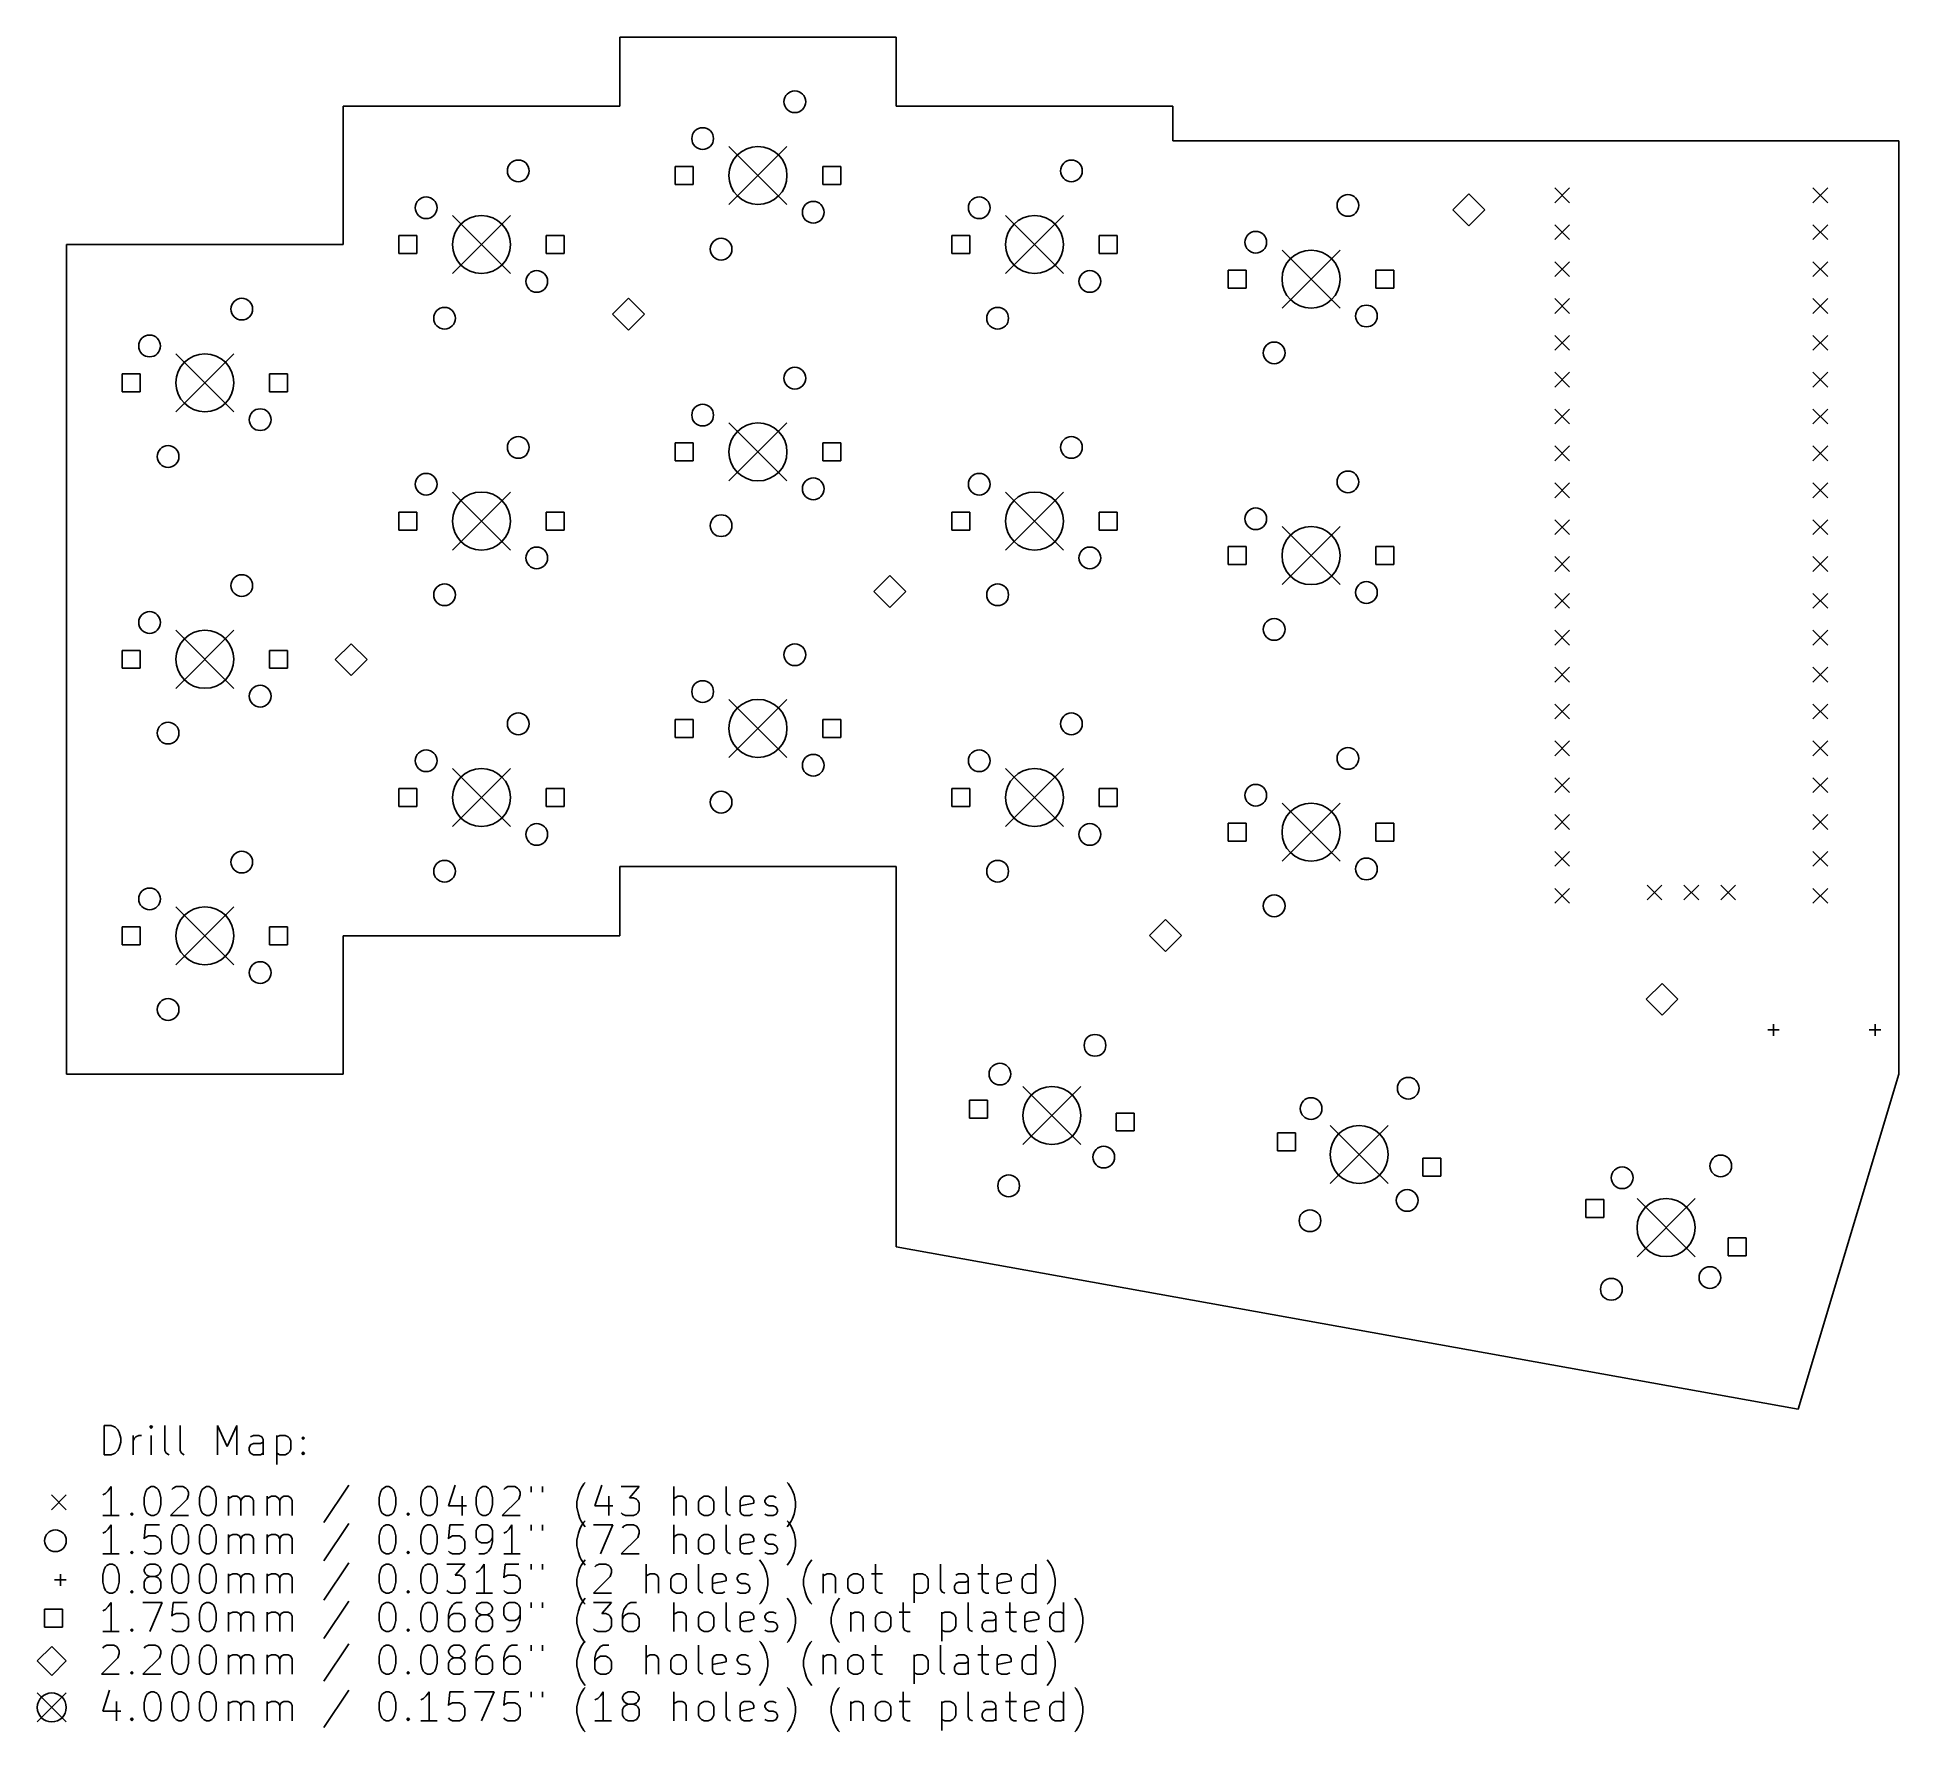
# Model space of a CAD drawing. Extents: x 3.76 to 8.81, y -6.2 to -1.61.
import ezdxf

# ---------------------------------------------------------------- set-up
doc = ezdxf.new("R2010")
doc.units = 0
doc.header["$MEASUREMENT"] = 0
doc.layers.add('BLACK', color=7, linetype='CONTINUOUS')

msp = doc.modelspace()

# ---------------------------------------------------------------- linework, layer by layer
at = {"layer": 'BLACK', "linetype": 'CONTINUOUS'}
for p, q in [((5.3375, -1.7937), (5.3375, -1.6062)), ((5.3375, -1.6062), (6.0875, -1.6062)), ((6.0875, -1.6062), (6.0875, -1.7937)), ((4.5875, -2.1687), (4.5875, -1.7937)), ((4.5875, -1.7937), (5.3375, -1.7937)), ((6.0875, -1.7937), (6.8375, -1.7937)), ((6.8375, -1.7937), (6.8375, -1.8875)), ((5.6338, -1.9025), (5.7912, -2.06)), ((5.7912, -1.9025), (5.6338, -2.06)), ((6.8375, -1.8875), (7.5875, -1.8875)), ((7.5875, -1.8875), (8.8064, -1.8875)), ((8.8064, -1.8875), (8.8063, -4.4188)), ((5.5369, -1.9569), (5.4881, -1.9569)), ((5.4881, -1.9569), (5.4881, -2.0056)), ((5.5369, -2.0056), (5.5369, -1.9569)), ((5.9369, -1.9569), (5.8881, -1.9569)), ((5.8881, -1.9569), (5.8881, -2.0056)), ((5.9369, -2.0056), (5.9369, -1.9569)), ((5.4881, -2.0056), (5.5369, -2.0056)), ((5.8881, -2.0056), (5.9369, -2.0056)), ((7.8737, -2.0151), (7.9138, -2.0553)), ((7.9138, -2.0151), (7.8737, -2.0553)), ((8.5737, -2.0151), (8.6138, -2.0553)), ((8.6138, -2.0151), (8.5737, -2.0553)), ((7.6406, -2.031), (7.5973, -2.0743)), ((7.684, -2.0743), (7.6406, -2.031)), ((4.8838, -2.09), (5.0412, -2.2475)), ((5.0412, -2.09), (4.8838, -2.2475)), ((6.3838, -2.09), (6.5412, -2.2475)), ((6.5412, -2.09), (6.3838, -2.2475)), ((7.5973, -2.0743), (7.6406, -2.1176)), ((7.6406, -2.1176), (7.684, -2.0743)), ((7.8737, -2.1151), (7.9138, -2.1553)), ((7.9138, -2.1151), (7.8737, -2.1553)), ((8.5737, -2.1151), (8.6138, -2.1553)), ((8.6138, -2.1151), (8.5737, -2.1553)), ((3.8375, -2.1687), (3.8375, -4.4188)), ((3.8375, -2.1687), (4.5875, -2.1687)), ((4.7869, -2.1444), (4.7381, -2.1444)), ((4.7381, -2.1444), (4.7381, -2.1931)), ((4.7869, -2.1931), (4.7869, -2.1444)), ((5.1869, -2.1444), (5.1381, -2.1444)), ((5.1381, -2.1444), (5.1381, -2.1931)), ((5.1869, -2.1931), (5.1869, -2.1444)), ((6.2869, -2.1444), (6.2381, -2.1444)), ((6.2381, -2.1444), (6.2381, -2.1931)), ((6.2869, -2.1931), (6.2869, -2.1444)), ((6.6869, -2.1444), (6.6381, -2.1444)), ((6.6381, -2.1444), (6.6381, -2.1931)), ((6.6869, -2.1931), (6.6869, -2.1444)), ((4.7381, -2.1931), (4.7869, -2.1931)), ((5.1381, -2.1931), (5.1869, -2.1931)), ((6.2381, -2.1931), (6.2869, -2.1931)), ((6.6381, -2.1931), (6.6869, -2.1931)), ((7.1338, -2.1838), (7.2912, -2.3412)), ((7.2912, -2.1838), (7.1338, -2.3412)), ((7.8737, -2.2151), (7.9138, -2.2553)), ((7.9138, -2.2151), (7.8737, -2.2553)), ((8.5737, -2.2151), (8.6138, -2.2553)), ((8.6138, -2.2151), (8.5737, -2.2553)), ((7.0369, -2.2381), (6.9881, -2.2381)), ((6.9881, -2.2381), (6.9881, -2.2869)), ((7.0369, -2.2869), (7.0369, -2.2381)), ((7.4369, -2.2381), (7.3881, -2.2381)), ((7.3881, -2.2381), (7.3881, -2.2869)), ((7.4369, -2.2869), (7.4369, -2.2381)), ((5.3611, -2.3144), (5.3178, -2.3577)), ((5.4044, -2.3577), (5.3611, -2.3144)), ((6.9881, -2.2869), (7.0369, -2.2869)), ((7.3881, -2.2869), (7.4369, -2.2869)), ((7.8737, -2.3151), (7.9138, -2.3553)), ((7.9138, -2.3151), (7.8737, -2.3553)), ((8.5737, -2.3151), (8.6138, -2.3553)), ((8.6138, -2.3151), (8.5737, -2.3553)), ((5.3178, -2.3577), (5.3611, -2.401)), ((5.3611, -2.401), (5.4044, -2.3577)), ((7.8737, -2.4151), (7.9138, -2.4553)), ((7.9138, -2.4151), (7.8737, -2.4553)), ((8.5737, -2.4151), (8.6138, -2.4553)), ((8.6138, -2.4151), (8.5737, -2.4553)), ((4.1338, -2.465), (4.2912, -2.6225)), ((4.2912, -2.465), (4.1338, -2.6225)), ((4.0369, -2.5194), (3.9881, -2.5194)), ((3.9881, -2.5194), (3.9881, -2.5681)), ((4.0369, -2.5681), (4.0369, -2.5194)), ((4.4369, -2.5194), (4.3881, -2.5194)), ((4.3881, -2.5194), (4.3881, -2.5681)), ((4.4369, -2.5681), (4.4369, -2.5194)), ((7.8737, -2.5151), (7.9138, -2.5553)), ((7.9138, -2.5151), (7.8737, -2.5553)), ((8.5737, -2.5151), (8.6138, -2.5553)), ((8.6138, -2.5151), (8.5737, -2.5553)), ((3.9881, -2.5681), (4.0369, -2.5681)), ((4.3881, -2.5681), (4.4369, -2.5681)), ((7.8737, -2.6151), (7.9138, -2.6553)), ((7.9138, -2.6151), (7.8737, -2.6553)), ((8.5737, -2.6151), (8.6138, -2.6553)), ((8.6138, -2.6151), (8.5737, -2.6553)), ((5.6338, -2.6525), (5.7912, -2.81)), ((5.7912, -2.6525), (5.6338, -2.81)), ((5.5369, -2.7069), (5.4881, -2.7069)), ((5.4881, -2.7069), (5.4881, -2.7556)), ((5.5369, -2.7556), (5.5369, -2.7069)), ((5.9369, -2.7069), (5.8881, -2.7069)), ((5.8881, -2.7069), (5.8881, -2.7556)), ((5.9369, -2.7556), (5.9369, -2.7069)), ((7.8737, -2.7151), (7.9138, -2.7553)), ((7.9138, -2.7151), (7.8737, -2.7553)), ((8.5737, -2.7151), (8.6138, -2.7553)), ((8.6138, -2.7151), (8.5737, -2.7553)), ((5.4881, -2.7556), (5.5369, -2.7556)), ((5.8881, -2.7556), (5.9369, -2.7556)), ((7.8737, -2.8151), (7.9138, -2.8553)), ((7.9138, -2.8151), (7.8737, -2.8553)), ((8.5737, -2.8151), (8.6138, -2.8553)), ((8.6138, -2.8151), (8.5737, -2.8553)), ((4.8838, -2.84), (5.0412, -2.9975)), ((5.0412, -2.84), (4.8838, -2.9975)), ((6.3838, -2.84), (6.5412, -2.9975)), ((6.5412, -2.84), (6.3838, -2.9975)), ((4.7869, -2.8944), (4.7381, -2.8944)), ((4.7381, -2.8944), (4.7381, -2.9431)), ((4.7869, -2.9431), (4.7869, -2.8944)), ((5.1869, -2.8944), (5.1381, -2.8944)), ((5.1381, -2.8944), (5.1381, -2.9431)), ((5.1869, -2.9431), (5.1869, -2.8944)), ((6.2869, -2.8944), (6.2381, -2.8944)), ((6.2381, -2.8944), (6.2381, -2.9431)), ((6.2869, -2.9431), (6.2869, -2.8944)), ((6.6869, -2.8944), (6.6381, -2.8944)), ((6.6381, -2.8944), (6.6381, -2.9431)), ((6.6869, -2.9431), (6.6869, -2.8944)), ((7.8737, -2.9151), (7.9138, -2.9553)), ((7.9138, -2.9151), (7.8737, -2.9553)), ((8.5737, -2.9151), (8.6138, -2.9553)), ((8.6138, -2.9151), (8.5737, -2.9553)), ((4.7381, -2.9431), (4.7869, -2.9431)), ((5.1381, -2.9431), (5.1869, -2.9431)), ((6.2381, -2.9431), (6.2869, -2.9431)), ((6.6381, -2.9431), (6.6869, -2.9431)), ((7.1338, -2.9338), (7.2912, -3.0912)), ((7.2912, -2.9338), (7.1338, -3.0912)), ((7.0369, -2.9881), (6.9881, -2.9881)), ((6.9881, -2.9881), (6.9881, -3.0369)), ((7.0369, -3.0369), (7.0369, -2.9881)), ((7.4369, -2.9881), (7.3881, -2.9881)), ((7.3881, -2.9881), (7.3881, -3.0369)), ((7.4369, -3.0369), (7.4369, -2.9881)), ((7.8737, -3.0151), (7.9138, -3.0553)), ((7.9138, -3.0151), (7.8737, -3.0553)), ((8.5737, -3.0151), (8.6138, -3.0553)), ((8.6138, -3.0151), (8.5737, -3.0553)), ((6.0698, -3.0664), (6.0265, -3.1097)), ((6.1131, -3.1097), (6.0698, -3.0664)), ((6.9881, -3.0369), (7.0369, -3.0369)), ((7.3881, -3.0369), (7.4369, -3.0369)), ((6.0265, -3.1097), (6.0698, -3.153)), ((6.0698, -3.153), (6.1131, -3.1097)), ((7.8737, -3.1151), (7.9138, -3.1553)), ((7.9138, -3.1151), (7.8737, -3.1553)), ((8.5737, -3.1151), (8.6138, -3.1553)), ((8.6138, -3.1151), (8.5737, -3.1553)), ((4.1338, -3.215), (4.2912, -3.3725)), ((4.2912, -3.215), (4.1338, -3.3725)), ((7.8737, -3.2151), (7.9138, -3.2553)), ((7.9138, -3.2151), (7.8737, -3.2553)), ((8.5737, -3.2151), (8.6138, -3.2553)), ((8.6138, -3.2151), (8.5737, -3.2553)), ((4.0369, -3.2694), (3.9881, -3.2694)), ((3.9881, -3.2694), (3.9881, -3.3181)), ((4.0369, -3.3181), (4.0369, -3.2694)), ((4.4369, -3.2694), (4.3881, -3.2694)), ((4.3881, -3.2694), (4.3881, -3.3181)), ((4.4369, -3.3181), (4.4369, -3.2694)), ((4.6092, -3.2514), (4.5658, -3.2947)), ((4.6525, -3.2947), (4.6092, -3.2514)), ((3.9881, -3.3181), (4.0369, -3.3181)), ((4.3881, -3.3181), (4.4369, -3.3181)), ((4.5658, -3.2947), (4.6092, -3.338)), ((4.6092, -3.338), (4.6525, -3.2947)), ((7.8737, -3.3151), (7.9138, -3.3553)), ((7.9138, -3.3151), (7.8737, -3.3553)), ((8.5737, -3.3151), (8.6138, -3.3553)), ((8.6138, -3.3151), (8.5737, -3.3553)), ((5.6338, -3.4025), (5.7912, -3.56)), ((5.7912, -3.4025), (5.6338, -3.56)), ((7.8737, -3.4151), (7.9138, -3.4553)), ((7.9138, -3.4151), (7.8737, -3.4553)), ((8.5737, -3.4151), (8.6138, -3.4553)), ((8.6138, -3.4151), (8.5737, -3.4553)), ((5.5369, -3.4569), (5.4881, -3.4569)), ((5.4881, -3.4569), (5.4881, -3.5056)), ((5.5369, -3.5056), (5.5369, -3.4569)), ((5.9369, -3.4569), (5.8881, -3.4569)), ((5.8881, -3.4569), (5.8881, -3.5056)), ((5.9369, -3.5056), (5.9369, -3.4569)), ((5.4881, -3.5056), (5.5369, -3.5056)), ((5.8881, -3.5056), (5.9369, -3.5056)), ((7.8737, -3.5151), (7.9138, -3.5553)), ((7.9138, -3.5151), (7.8737, -3.5553)), ((8.5737, -3.5151), (8.6138, -3.5553)), ((8.6138, -3.5151), (8.5737, -3.5553)), ((4.8838, -3.59), (5.0412, -3.7475)), ((5.0412, -3.59), (4.8838, -3.7475)), ((6.3838, -3.59), (6.5412, -3.7475)), ((6.5412, -3.59), (6.3838, -3.7475)), ((7.8737, -3.6151), (7.9138, -3.6553)), ((7.9138, -3.6151), (7.8737, -3.6553)), ((8.5737, -3.6151), (8.6138, -3.6553)), ((8.6138, -3.6151), (8.5737, -3.6553)), ((4.7869, -3.6444), (4.7381, -3.6444)), ((4.7381, -3.6444), (4.7381, -3.6931)), ((4.7869, -3.6931), (4.7869, -3.6444)), ((5.1869, -3.6444), (5.1381, -3.6444)), ((5.1381, -3.6444), (5.1381, -3.6931)), ((5.1869, -3.6931), (5.1869, -3.6444)), ((6.2869, -3.6444), (6.2381, -3.6444)), ((6.2381, -3.6444), (6.2381, -3.6931)), ((6.2869, -3.6931), (6.2869, -3.6444)), ((6.6869, -3.6444), (6.6381, -3.6444)), ((6.6381, -3.6444), (6.6381, -3.6931)), ((6.6869, -3.6931), (6.6869, -3.6444)), ((7.1338, -3.6838), (7.2912, -3.8412)), ((7.2912, -3.6838), (7.1338, -3.8412)), ((4.7381, -3.6931), (4.7869, -3.6931)), ((5.1381, -3.6931), (5.1869, -3.6931)), ((6.2381, -3.6931), (6.2869, -3.6931)), ((6.6381, -3.6931), (6.6869, -3.6931)), ((7.8737, -3.7151), (7.9138, -3.7553)), ((7.9138, -3.7151), (7.8737, -3.7553)), ((8.5737, -3.7151), (8.6138, -3.7553)), ((8.6138, -3.7151), (8.5737, -3.7553)), ((7.0369, -3.7381), (6.9881, -3.7381)), ((6.9881, -3.7381), (6.9881, -3.7869)), ((7.0369, -3.7869), (7.0369, -3.7381)), ((7.4369, -3.7381), (7.3881, -3.7381)), ((7.3881, -3.7381), (7.3881, -3.7869)), ((7.4369, -3.7869), (7.4369, -3.7381)), ((6.9881, -3.7869), (7.0369, -3.7869)), ((7.3881, -3.7869), (7.4369, -3.7869)), ((7.8737, -3.8151), (7.9138, -3.8553)), ((7.9138, -3.8151), (7.8737, -3.8553)), ((8.5737, -3.8151), (8.6138, -3.8553)), ((8.6138, -3.8151), (8.5737, -3.8553)), ((5.3375, -4.0438), (5.3375, -3.8562)), ((5.3375, -3.8562), (6.0875, -3.8562)), ((6.0875, -3.8562), (6.0875, -4.8875)), ((7.8737, -3.9151), (7.9138, -3.9553)), ((7.9138, -3.9151), (7.8737, -3.9553)), ((8.1237, -3.9061), (8.1638, -3.9462)), ((8.1638, -3.9061), (8.1237, -3.9462)), ((8.2237, -3.9061), (8.2638, -3.9462)), ((8.2638, -3.9061), (8.2237, -3.9462)), ((8.3237, -3.9061), (8.3638, -3.9462)), ((8.3638, -3.9061), (8.3237, -3.9462)), ((8.5737, -3.9151), (8.6138, -3.9553)), ((8.6138, -3.9151), (8.5737, -3.9553)), ((4.1338, -3.965), (4.2912, -4.1225)), ((4.2912, -3.965), (4.1338, -4.1225)), ((4.0369, -4.0194), (3.9881, -4.0194)), ((3.9881, -4.0194), (3.9881, -4.0681)), ((4.0369, -4.0681), (4.0369, -4.0194)), ((4.4369, -4.0194), (4.3881, -4.0194)), ((4.3881, -4.0194), (4.3881, -4.0681)), ((4.4369, -4.0681), (4.4369, -4.0194)), ((6.8178, -3.9995), (6.7745, -4.0428)), ((6.8611, -4.0428), (6.8178, -3.9995)), ((3.9881, -4.0681), (4.0369, -4.0681)), ((4.3881, -4.0681), (4.4369, -4.0681)), ((4.5875, -4.4188), (4.5875, -4.0438)), ((4.5875, -4.0438), (5.3375, -4.0438)), ((6.7745, -4.0428), (6.8178, -4.0861)), ((6.8178, -4.0861), (6.8611, -4.0428)), ((8.1643, -4.1727), (8.121, -4.216)), ((8.2076, -4.216), (8.1643, -4.1727)), ((8.121, -4.216), (8.1643, -4.2593)), ((8.1643, -4.2593), (8.2076, -4.216)), ((8.4666, -4.2833), (8.4666, -4.3148)), ((8.7422, -4.2833), (8.7422, -4.3148)), ((8.4509, -4.2991), (8.4824, -4.2991)), ((8.7265, -4.2991), (8.758, -4.2991)), ((3.8375, -4.4188), (4.5875, -4.4188)), ((8.8063, -4.4188), (8.5335, -5.3277)), ((6.3346, -4.4897), (6.2859, -4.4897)), ((6.2859, -4.4897), (6.2859, -4.5384)), ((6.3346, -4.5384), (6.3346, -4.4897)), ((6.4307, -4.4527), (6.5882, -4.6102)), ((6.5882, -4.4527), (6.4307, -4.6102)), ((6.2859, -4.5384), (6.3346, -4.5384)), ((6.7331, -4.5245), (6.6843, -4.5245)), ((6.6843, -4.5245), (6.6843, -4.5732)), ((6.7331, -4.5732), (6.7331, -4.5245)), ((6.6843, -4.5732), (6.7331, -4.5732)), ((7.1703, -4.5779), (7.1215, -4.5779)), ((7.1215, -4.5779), (7.1215, -4.6267)), ((7.1703, -4.6267), (7.1703, -4.5779)), ((7.2641, -4.5583), (7.4216, -4.7158)), ((7.4216, -4.5583), (7.2641, -4.7158)), ((7.1215, -4.6267), (7.1703, -4.6267)), ((7.5642, -4.6474), (7.5155, -4.6474)), ((7.5155, -4.6474), (7.5155, -4.6961)), ((7.5642, -4.6961), (7.5642, -4.6474)), ((7.5155, -4.6961), (7.5642, -4.6961)), ((8.0064, -4.7593), (7.9577, -4.7593)), ((7.9577, -4.7593), (7.9577, -4.808)), ((8.0064, -4.808), (8.0064, -4.7593)), ((8.0965, -4.7567), (8.254, -4.9142)), ((8.254, -4.7567), (8.0965, -4.9142)), ((7.9577, -4.808), (8.0064, -4.808)), ((6.0875, -4.8875), (8.5335, -5.3277)), ((8.3928, -4.8628), (8.3441, -4.8628)), ((8.3441, -4.8628), (8.3441, -4.9115)), ((8.3928, -4.9115), (8.3928, -4.8628)), ((8.3441, -4.9115), (8.3928, -4.9115)), ((3.9392, -5.4513), (3.9392, -5.3725)), ((3.9392, -5.3725), (3.9579, -5.3725)), ((3.9579, -5.3725), (3.9692, -5.3763)), ((3.9692, -5.3763), (3.9767, -5.3838)), ((3.9767, -5.3838), (3.9804, -5.3913)), ((3.9804, -5.3913), (3.9842, -5.4063)), ((4.0179, -5.4513), (4.0179, -5.3988)), ((4.0254, -5.4025), (4.0329, -5.3988)), ((4.0329, -5.3988), (4.0404, -5.3988)), ((4.0667, -5.3725), (4.0629, -5.3763)), ((4.0629, -5.3763), (4.0667, -5.38)), ((4.0704, -5.3763), (4.0667, -5.3725)), ((4.0667, -5.3725), (4.0667, -5.38)), ((4.0667, -5.38), (4.0704, -5.3763)), ((4.0667, -5.4513), (4.0667, -5.3988)), ((4.1042, -5.44), (4.1042, -5.3725)), ((4.1454, -5.44), (4.1454, -5.3725)), ((4.2466, -5.4513), (4.2466, -5.3725)), ((4.2466, -5.3725), (4.2729, -5.4288)), ((4.2729, -5.4288), (4.2991, -5.3725)), ((4.2991, -5.3725), (4.2991, -5.4513)), ((4.3441, -5.3988), (4.3366, -5.4025)), ((4.3591, -5.3988), (4.3441, -5.3988)), ((4.3666, -5.4025), (4.3591, -5.3988)), ((4.4079, -5.3988), (4.4079, -5.4775)), ((4.4079, -5.4025), (4.4154, -5.3988)), ((4.4154, -5.3988), (4.4304, -5.3988)), ((4.4304, -5.3988), (4.4379, -5.4025)), ((3.9579, -5.4513), (3.9392, -5.4513)), ((3.9692, -5.4475), (3.9579, -5.4513)), ((3.9767, -5.44), (3.9692, -5.4475)), ((3.9804, -5.4325), (3.9767, -5.44)), ((3.9842, -5.4175), (3.9804, -5.4325)), ((3.9842, -5.4063), (3.9842, -5.4175)), ((4.0179, -5.4138), (4.0217, -5.4063)), ((4.0217, -5.4063), (4.0254, -5.4025)), ((4.1079, -5.4475), (4.1042, -5.44)), ((4.1154, -5.4513), (4.1079, -5.4475)), ((4.1492, -5.4475), (4.1454, -5.44)), ((4.1567, -5.4513), (4.1492, -5.4475)), ((4.3329, -5.4325), (4.3366, -5.425)), ((4.3329, -5.44), (4.3329, -5.4325)), ((4.3366, -5.4475), (4.3329, -5.44)), ((4.3366, -5.425), (4.3441, -5.4213)), ((4.3441, -5.4513), (4.3366, -5.4475)), ((4.3441, -5.4213), (4.3629, -5.4213)), ((4.3629, -5.4513), (4.3441, -5.4513)), ((4.3629, -5.4213), (4.3704, -5.4175)), ((4.3704, -5.4475), (4.3629, -5.4513)), ((4.3704, -5.41), (4.3666, -5.4025)), ((4.3704, -5.4513), (4.3704, -5.41)), ((4.4154, -5.4513), (4.4079, -5.4475)), ((4.4304, -5.4513), (4.4154, -5.4513)), ((4.4379, -5.4475), (4.4304, -5.4513)), ((4.4379, -5.4025), (4.4416, -5.4063)), ((4.4416, -5.4438), (4.4379, -5.4475)), ((4.4416, -5.4063), (4.4454, -5.4138)), ((4.4454, -5.4363), (4.4416, -5.4438)), ((4.4454, -5.4138), (4.4454, -5.4363)), ((4.4754, -5.4063), (4.4791, -5.4025)), ((4.4791, -5.41), (4.4754, -5.4063)), ((4.4754, -5.4475), (4.4791, -5.4438)), ((4.4791, -5.4513), (4.4754, -5.4475)), ((4.4791, -5.4025), (4.4829, -5.4063)), ((4.4791, -5.4025), (4.4791, -5.41)), ((4.4829, -5.4063), (4.4791, -5.41)), ((4.4791, -5.4438), (4.4829, -5.4475)), ((4.4791, -5.4438), (4.4791, -5.4513)), ((4.4829, -5.4475), (4.4791, -5.4513)), ((3.9504, -5.5492), (3.9429, -5.5566)), ((3.9579, -5.5379), (3.9504, -5.5492)), ((3.9579, -5.6166), (3.9579, -5.5379)), ((4.0479, -5.5679), (4.0517, -5.5529)), ((4.0517, -5.5529), (4.0554, -5.5454)), ((4.0554, -5.5454), (4.0592, -5.5417)), ((4.0592, -5.5417), (4.0667, -5.5379)), ((4.0667, -5.5379), (4.0742, -5.5379)), ((4.0742, -5.5379), (4.0817, -5.5417)), ((4.0817, -5.5417), (4.0854, -5.5454)), ((4.0854, -5.5454), (4.0892, -5.5529)), ((4.0892, -5.5529), (4.0929, -5.5679)), ((4.1229, -5.5454), (4.1267, -5.5417)), ((4.1267, -5.5417), (4.1342, -5.5379)), ((4.1342, -5.5379), (4.1529, -5.5379)), ((4.1529, -5.5379), (4.1604, -5.5417)), ((4.1604, -5.5417), (4.1642, -5.5454)), ((4.1642, -5.5454), (4.1679, -5.5529)), ((4.1679, -5.5529), (4.1679, -5.5604)), ((4.1979, -5.5679), (4.2017, -5.5529)), ((4.2017, -5.5529), (4.2054, -5.5454)), ((4.2054, -5.5454), (4.2092, -5.5417)), ((4.2092, -5.5417), (4.2166, -5.5379)), ((4.2166, -5.5379), (4.2241, -5.5379)), ((4.2241, -5.5379), (4.2316, -5.5417)), ((4.2316, -5.5417), (4.2354, -5.5454)), ((4.2354, -5.5454), (4.2391, -5.5529)), ((4.2391, -5.5529), (4.2429, -5.5679)), ((4.6029, -5.5342), (4.5354, -5.6354)), ((4.6853, -5.5679), (4.6891, -5.5529)), ((4.6891, -5.5529), (4.6928, -5.5454)), ((4.6928, -5.5454), (4.6966, -5.5417)), ((4.6966, -5.5417), (4.7041, -5.5379)), ((4.7041, -5.5379), (4.7116, -5.5379)), ((4.7116, -5.5379), (4.7191, -5.5417)), ((4.7191, -5.5417), (4.7228, -5.5454)), ((4.7228, -5.5454), (4.7266, -5.5529)), ((4.7266, -5.5529), (4.7303, -5.5679)), ((4.7978, -5.5679), (4.8016, -5.5529)), ((4.8016, -5.5529), (4.8053, -5.5454)), ((4.8053, -5.5454), (4.8091, -5.5417)), ((4.8091, -5.5417), (4.8166, -5.5379)), ((4.8166, -5.5379), (4.8241, -5.5379)), ((4.8241, -5.5379), (4.8316, -5.5417)), ((4.8316, -5.5417), (4.8353, -5.5454)), ((4.8353, -5.5454), (4.8391, -5.5529)), ((4.8391, -5.5529), (4.8428, -5.5679)), ((4.8916, -5.5342), (4.8728, -5.5904)), ((4.9478, -5.5679), (4.9516, -5.5529)), ((4.9516, -5.5529), (4.9553, -5.5454)), ((4.9553, -5.5454), (4.9591, -5.5417)), ((4.9591, -5.5417), (4.9666, -5.5379)), ((4.9666, -5.5379), (4.9741, -5.5379)), ((4.9741, -5.5379), (4.9816, -5.5417)), ((4.9816, -5.5417), (4.9853, -5.5454)), ((4.9853, -5.5454), (4.9891, -5.5529)), ((4.9891, -5.5529), (4.9928, -5.5679)), ((5.0228, -5.5454), (5.0265, -5.5417)), ((5.0265, -5.5417), (5.034, -5.5379)), ((5.034, -5.5379), (5.0528, -5.5379)), ((5.0528, -5.5379), (5.0603, -5.5417)), ((5.0603, -5.5417), (5.064, -5.5454)), ((5.064, -5.5454), (5.0678, -5.5529)), ((5.0678, -5.5529), (5.0678, -5.5604)), ((5.0978, -5.5379), (5.0978, -5.5529)), ((5.1278, -5.5379), (5.1278, -5.5529)), ((5.2253, -5.5604), (5.229, -5.5492)), ((5.229, -5.5492), (5.2328, -5.5417)), ((5.2328, -5.5417), (5.2403, -5.5304)), ((5.2403, -5.5304), (5.244, -5.5267)), ((5.289, -5.5342), (5.2703, -5.5904)), ((5.3415, -5.5379), (5.3903, -5.5379)), ((5.3903, -5.5379), (5.364, -5.5679)), ((5.484, -5.6166), (5.484, -5.5379)), ((5.6265, -5.6054), (5.6265, -5.5379)), ((5.7952, -5.5304), (5.7915, -5.5267)), ((5.8027, -5.5417), (5.7952, -5.5304)), ((5.8065, -5.5492), (5.8027, -5.5417)), ((5.8102, -5.5604), (5.8065, -5.5492)), ((3.7964, -5.5605), (3.8365, -5.6007)), ((3.8365, -5.5605), (3.7964, -5.6007)), ((3.9429, -5.5566), (3.9354, -5.5604)), ((4.0479, -5.5866), (4.0479, -5.5679)), ((4.0517, -5.6016), (4.0479, -5.5866)), ((4.0554, -5.6091), (4.0517, -5.6016)), ((4.0892, -5.6016), (4.0854, -5.6091)), ((4.0929, -5.5866), (4.0892, -5.6016)), ((4.0929, -5.5679), (4.0929, -5.5866)), ((4.1642, -5.5716), (4.1192, -5.6166)), ((4.1679, -5.5604), (4.1642, -5.5716)), ((4.1979, -5.5866), (4.1979, -5.5679)), ((4.2017, -5.6016), (4.1979, -5.5866)), ((4.2054, -5.6091), (4.2017, -5.6016)), ((4.2391, -5.6016), (4.2354, -5.6091)), ((4.2429, -5.5866), (4.2391, -5.6016)), ((4.2429, -5.5679), (4.2429, -5.5866)), ((4.2766, -5.6166), (4.2766, -5.5641)), ((4.2766, -5.5716), (4.2804, -5.5679)), ((4.2804, -5.5679), (4.2879, -5.5641)), ((4.2879, -5.5641), (4.2991, -5.5641)), ((4.2991, -5.5641), (4.3066, -5.5679)), ((4.3066, -5.5679), (4.3104, -5.5754)), ((4.3104, -5.5754), (4.3141, -5.5679)), ((4.3104, -5.5754), (4.3104, -5.6166)), ((4.3141, -5.5679), (4.3216, -5.5641)), ((4.3216, -5.5641), (4.3329, -5.5641)), ((4.3329, -5.5641), (4.3404, -5.5679)), ((4.3404, -5.5679), (4.3441, -5.5754)), ((4.3441, -5.5754), (4.3441, -5.6166)), ((4.3816, -5.6166), (4.3816, -5.5641)), ((4.3816, -5.5716), (4.3854, -5.5679)), ((4.3854, -5.5679), (4.3929, -5.5641)), ((4.3929, -5.5641), (4.4041, -5.5641)), ((4.4041, -5.5641), (4.4116, -5.5679)), ((4.4116, -5.5679), (4.4154, -5.5754)), ((4.4154, -5.5754), (4.4191, -5.5679)), ((4.4154, -5.5754), (4.4154, -5.6166)), ((4.4191, -5.5679), (4.4266, -5.5641)), ((4.4266, -5.5641), (4.4379, -5.5641)), ((4.4379, -5.5641), (4.4454, -5.5679)), ((4.4454, -5.5679), (4.4491, -5.5754)), ((4.4491, -5.5754), (4.4491, -5.6166)), ((4.6853, -5.5866), (4.6853, -5.5679)), ((4.6891, -5.6016), (4.6853, -5.5866)), ((4.6928, -5.6091), (4.6891, -5.6016)), ((4.7266, -5.6016), (4.7228, -5.6091)), ((4.7303, -5.5866), (4.7266, -5.6016)), ((4.7303, -5.5679), (4.7303, -5.5866)), ((4.7978, -5.5866), (4.7978, -5.5679)), ((4.8016, -5.6016), (4.7978, -5.5866)), ((4.8053, -5.6091), (4.8016, -5.6016)), ((4.8391, -5.6016), (4.8353, -5.6091)), ((4.8428, -5.5866), (4.8391, -5.6016)), ((4.8428, -5.5679), (4.8428, -5.5866)), ((4.8728, -5.5904), (4.9216, -5.5904)), ((4.9103, -5.5641), (4.9103, -5.6166)), ((4.9478, -5.5866), (4.9478, -5.5679)), ((4.9516, -5.6016), (4.9478, -5.5866)), ((4.9553, -5.6091), (4.9516, -5.6016)), ((4.9891, -5.6016), (4.9853, -5.6091)), ((4.9928, -5.5866), (4.9891, -5.6016)), ((4.9928, -5.5679), (4.9928, -5.5866)), ((5.064, -5.5716), (5.019, -5.6166)), ((5.0678, -5.5604), (5.064, -5.5716)), ((5.2215, -5.5791), (5.2253, -5.5604)), ((5.2215, -5.5941), (5.2215, -5.5791)), ((5.2253, -5.6129), (5.2215, -5.5941)), ((5.2703, -5.5904), (5.319, -5.5904)), ((5.3078, -5.5641), (5.3078, -5.6166)), ((5.364, -5.5679), (5.3753, -5.5679)), ((5.3753, -5.5679), (5.3828, -5.5716)), ((5.3828, -5.5716), (5.3865, -5.5754)), ((5.3865, -5.5754), (5.3903, -5.5829)), ((5.3903, -5.6016), (5.3865, -5.6091)), ((5.3903, -5.5829), (5.3903, -5.6016)), ((5.4877, -5.5679), (5.484, -5.5716)), ((5.4952, -5.5641), (5.4877, -5.5679)), ((5.5065, -5.5641), (5.4952, -5.5641)), ((5.514, -5.5679), (5.5065, -5.5641)), ((5.5177, -5.5754), (5.514, -5.5679)), ((5.5177, -5.6166), (5.5177, -5.5754)), ((5.5515, -5.5791), (5.5552, -5.5716)), ((5.5515, -5.6016), (5.5515, -5.5791)), ((5.5552, -5.6091), (5.5515, -5.6016)), ((5.5552, -5.5716), (5.559, -5.5679)), ((5.559, -5.5679), (5.5665, -5.5641)), ((5.5665, -5.5641), (5.5777, -5.5641)), ((5.5777, -5.5641), (5.5852, -5.5679)), ((5.5852, -5.5679), (5.589, -5.5716)), ((5.589, -5.5716), (5.5927, -5.5791)), ((5.5927, -5.6016), (5.589, -5.6091)), ((5.5927, -5.5791), (5.5927, -5.6016)), ((5.664, -5.5754), (5.6677, -5.5679)), ((5.664, -5.6054), (5.664, -5.5754)), ((5.7015, -5.5829), (5.664, -5.5904)), ((5.6677, -5.5679), (5.6752, -5.5641)), ((5.6752, -5.5641), (5.6902, -5.5641)), ((5.6902, -5.5641), (5.6977, -5.5679)), ((5.6977, -5.5679), (5.7015, -5.5754)), ((5.7015, -5.5754), (5.7015, -5.5829)), ((5.7315, -5.5754), (5.7352, -5.5679)), ((5.7315, -5.5791), (5.7315, -5.5754)), ((5.7352, -5.5866), (5.7315, -5.5791)), ((5.7352, -5.5679), (5.7427, -5.5641)), ((5.7427, -5.5904), (5.7352, -5.5866)), ((5.7427, -5.5641), (5.754, -5.5641)), ((5.754, -5.5904), (5.7427, -5.5904)), ((5.754, -5.5641), (5.7615, -5.5679)), ((5.7615, -5.5941), (5.754, -5.5904)), ((5.7652, -5.6016), (5.7615, -5.5941)), ((5.7652, -5.6054), (5.7652, -5.6016)), ((5.8139, -5.5791), (5.8102, -5.5604)), ((5.8102, -5.6129), (5.8139, -5.5941)), ((5.8139, -5.5941), (5.8139, -5.5791)), ((3.9804, -5.6166), (3.9354, -5.6166)), ((3.9504, -5.6531), (3.9429, -5.6606)), ((3.9579, -5.6418), (3.9504, -5.6531)), ((3.9579, -5.7206), (3.9579, -5.6418)), ((4.0104, -5.6129), (4.0142, -5.6091)), ((4.0142, -5.6166), (4.0104, -5.6129)), ((4.0142, -5.6091), (4.0179, -5.6129)), ((4.0142, -5.6091), (4.0142, -5.6166)), ((4.0179, -5.6129), (4.0142, -5.6166)), ((4.0517, -5.6418), (4.0479, -5.6793)), ((4.0892, -5.6418), (4.0517, -5.6418)), ((4.0592, -5.6129), (4.0554, -5.6091)), ((4.0667, -5.6166), (4.0592, -5.6129)), ((4.0742, -5.6166), (4.0667, -5.6166)), ((4.0817, -5.6129), (4.0742, -5.6166)), ((4.0854, -5.6091), (4.0817, -5.6129)), ((4.1192, -5.6166), (4.1679, -5.6166)), ((4.1267, -5.6568), (4.1304, -5.6493)), ((4.1304, -5.6493), (4.1342, -5.6456)), ((4.1342, -5.6456), (4.1417, -5.6418)), ((4.1417, -5.6418), (4.1492, -5.6418)), ((4.1492, -5.6418), (4.1567, -5.6456)), ((4.1567, -5.6456), (4.1604, -5.6493)), ((4.1604, -5.6493), (4.1642, -5.6568)), ((4.2017, -5.6568), (4.2054, -5.6493)), ((4.2092, -5.6129), (4.2054, -5.6091)), ((4.2054, -5.6493), (4.2092, -5.6456)), ((4.2166, -5.6166), (4.2092, -5.6129)), ((4.2092, -5.6456), (4.2166, -5.6418)), ((4.2241, -5.6166), (4.2166, -5.6166)), ((4.2166, -5.6418), (4.2241, -5.6418)), ((4.2316, -5.6129), (4.2241, -5.6166)), ((4.2241, -5.6418), (4.2316, -5.6456)), ((4.2354, -5.6091), (4.2316, -5.6129)), ((4.2316, -5.6456), (4.2354, -5.6493)), ((4.2354, -5.6493), (4.2391, -5.6568)), ((4.6029, -5.6381), (4.5354, -5.7393)), ((4.6891, -5.6568), (4.6928, -5.6493)), ((4.6966, -5.6129), (4.6928, -5.6091)), ((4.6928, -5.6493), (4.6966, -5.6456)), ((4.7041, -5.6166), (4.6966, -5.6129)), ((4.6966, -5.6456), (4.7041, -5.6418)), ((4.7116, -5.6166), (4.7041, -5.6166)), ((4.7041, -5.6418), (4.7116, -5.6418)), ((4.7191, -5.6129), (4.7116, -5.6166)), ((4.7116, -5.6418), (4.7191, -5.6456)), ((4.7228, -5.6091), (4.7191, -5.6129)), ((4.7191, -5.6456), (4.7228, -5.6493)), ((4.7228, -5.6493), (4.7266, -5.6568)), ((4.7603, -5.6129), (4.7641, -5.6091)), ((4.7641, -5.6166), (4.7603, -5.6129)), ((4.7641, -5.6091), (4.7678, -5.6129)), ((4.7641, -5.6091), (4.7641, -5.6166)), ((4.7678, -5.6129), (4.7641, -5.6166)), ((4.8016, -5.6568), (4.8053, -5.6493)), ((4.8091, -5.6129), (4.8053, -5.6091)), ((4.8053, -5.6493), (4.8091, -5.6456)), ((4.8166, -5.6166), (4.8091, -5.6129)), ((4.8091, -5.6456), (4.8166, -5.6418)), ((4.8241, -5.6166), (4.8166, -5.6166)), ((4.8166, -5.6418), (4.8241, -5.6418)), ((4.8316, -5.6129), (4.8241, -5.6166)), ((4.8241, -5.6418), (4.8316, -5.6456)), ((4.8353, -5.6091), (4.8316, -5.6129)), ((4.8316, -5.6456), (4.8353, -5.6493)), ((4.8353, -5.6493), (4.8391, -5.6568)), ((4.8766, -5.6418), (4.8728, -5.6793)), ((4.9141, -5.6418), (4.8766, -5.6418)), ((4.9516, -5.6493), (4.9478, -5.6568)), ((4.9553, -5.6456), (4.9516, -5.6493)), ((4.9591, -5.6129), (4.9553, -5.6091)), ((4.9628, -5.6418), (4.9553, -5.6456)), ((4.9666, -5.6166), (4.9591, -5.6129)), ((4.9778, -5.6418), (4.9628, -5.6418)), ((4.9741, -5.6166), (4.9666, -5.6166)), ((4.9816, -5.6129), (4.9741, -5.6166)), ((4.9853, -5.6456), (4.9778, -5.6418)), ((4.9853, -5.6091), (4.9816, -5.6129)), ((4.9891, -5.6493), (4.9853, -5.6456)), ((4.9928, -5.6568), (4.9891, -5.6493)), ((5.019, -5.6166), (5.0678, -5.6166)), ((5.0378, -5.6531), (5.0303, -5.6606)), ((5.0453, -5.6418), (5.0378, -5.6531)), ((5.0453, -5.7206), (5.0453, -5.6418)), ((5.0978, -5.6418), (5.0978, -5.6568)), ((5.1278, -5.6418), (5.1278, -5.6568)), ((5.229, -5.6241), (5.2253, -5.6129)), ((5.2253, -5.6643), (5.229, -5.6531)), ((5.2328, -5.6316), (5.229, -5.6241)), ((5.229, -5.6531), (5.2328, -5.6456)), ((5.2403, -5.6429), (5.2328, -5.6316)), ((5.2328, -5.6456), (5.2403, -5.6343)), ((5.2403, -5.6343), (5.244, -5.6306)), ((5.244, -5.6466), (5.2403, -5.6429)), ((5.2665, -5.6418), (5.319, -5.6418)), ((5.319, -5.6418), (5.2853, -5.7206)), ((5.3453, -5.6129), (5.3415, -5.6091)), ((5.3528, -5.6166), (5.3453, -5.6129)), ((5.3453, -5.6493), (5.349, -5.6456)), ((5.349, -5.6456), (5.3565, -5.6418)), ((5.3753, -5.6166), (5.3528, -5.6166)), ((5.3565, -5.6418), (5.3753, -5.6418)), ((5.3828, -5.6129), (5.3753, -5.6166)), ((5.3753, -5.6418), (5.3828, -5.6456)), ((5.3865, -5.6091), (5.3828, -5.6129)), ((5.3828, -5.6456), (5.3865, -5.6493)), ((5.3865, -5.6493), (5.3903, -5.6568)), ((5.484, -5.7206), (5.484, -5.6418)), ((5.559, -5.6129), (5.5552, -5.6091)), ((5.5665, -5.6166), (5.559, -5.6129)), ((5.5777, -5.6166), (5.5665, -5.6166)), ((5.5852, -5.6129), (5.5777, -5.6166)), ((5.589, -5.6091), (5.5852, -5.6129)), ((5.6302, -5.6129), (5.6265, -5.6054)), ((5.6265, -5.7093), (5.6265, -5.6418)), ((5.6377, -5.6166), (5.6302, -5.6129)), ((5.6677, -5.6129), (5.664, -5.6054)), ((5.6752, -5.6166), (5.6677, -5.6129)), ((5.6902, -5.6166), (5.6752, -5.6166)), ((5.6977, -5.6129), (5.6902, -5.6166)), ((5.7315, -5.6129), (5.739, -5.6166)), ((5.739, -5.6166), (5.754, -5.6166)), ((5.754, -5.6166), (5.7615, -5.6129)), ((5.7615, -5.6129), (5.7652, -5.6054)), ((5.7952, -5.6343), (5.7915, -5.6306)), ((5.7915, -5.6466), (5.7952, -5.6429)), ((5.7952, -5.6429), (5.8027, -5.6316)), ((5.8027, -5.6456), (5.7952, -5.6343)), ((5.8027, -5.6316), (5.8065, -5.6241)), ((5.8065, -5.6531), (5.8027, -5.6456)), ((5.8065, -5.6241), (5.8102, -5.6129)), ((5.8102, -5.6643), (5.8065, -5.6531)), ((3.9429, -5.6606), (3.9354, -5.6643)), ((4.0479, -5.6793), (4.0517, -5.6756)), ((4.0517, -5.6756), (4.0592, -5.6718)), ((4.0592, -5.6718), (4.0779, -5.6718)), ((4.0779, -5.6718), (4.0854, -5.6756)), ((4.0854, -5.6756), (4.0892, -5.6793)), ((4.0892, -5.6793), (4.0929, -5.6868)), ((4.0929, -5.6868), (4.0929, -5.7056)), ((4.1229, -5.6718), (4.1267, -5.6568)), ((4.1229, -5.6906), (4.1229, -5.6718)), ((4.1267, -5.7056), (4.1229, -5.6906)), ((4.1642, -5.6568), (4.1679, -5.6718)), ((4.1679, -5.6906), (4.1642, -5.7056)), ((4.1679, -5.6718), (4.1679, -5.6906)), ((4.1979, -5.6718), (4.2017, -5.6568)), ((4.1979, -5.6906), (4.1979, -5.6718)), ((4.2017, -5.7056), (4.1979, -5.6906)), ((4.2391, -5.6568), (4.2429, -5.6718)), ((4.2429, -5.6906), (4.2391, -5.7056)), ((4.2429, -5.6718), (4.2429, -5.6906)), ((4.2766, -5.7206), (4.2766, -5.6681)), ((4.2766, -5.6756), (4.2804, -5.6718)), ((4.2804, -5.6718), (4.2879, -5.6681)), ((4.2879, -5.6681), (4.2991, -5.6681)), ((4.2991, -5.6681), (4.3066, -5.6718)), ((4.3066, -5.6718), (4.3104, -5.6793)), ((4.3104, -5.6793), (4.3141, -5.6718)), ((4.3104, -5.6793), (4.3104, -5.7206)), ((4.3141, -5.6718), (4.3216, -5.6681)), ((4.3216, -5.6681), (4.3329, -5.6681)), ((4.3329, -5.6681), (4.3404, -5.6718)), ((4.3404, -5.6718), (4.3441, -5.6793)), ((4.3441, -5.6793), (4.3441, -5.7206)), ((4.3816, -5.7206), (4.3816, -5.6681)), ((4.3816, -5.6756), (4.3854, -5.6718)), ((4.3854, -5.6718), (4.3929, -5.6681)), ((4.3929, -5.6681), (4.4041, -5.6681)), ((4.4041, -5.6681), (4.4116, -5.6718)), ((4.4116, -5.6718), (4.4154, -5.6793)), ((4.4154, -5.6793), (4.4191, -5.6718)), ((4.4154, -5.6793), (4.4154, -5.7206)), ((4.4191, -5.6718), (4.4266, -5.6681)), ((4.4266, -5.6681), (4.4379, -5.6681)), ((4.4379, -5.6681), (4.4454, -5.6718)), ((4.4454, -5.6718), (4.4491, -5.6793)), ((4.4491, -5.6793), (4.4491, -5.7206)), ((4.6853, -5.6718), (4.6891, -5.6568)), ((4.6853, -5.6906), (4.6853, -5.6718)), ((4.6891, -5.7056), (4.6853, -5.6906)), ((4.7266, -5.6568), (4.7303, -5.6718)), ((4.7303, -5.6906), (4.7266, -5.7056)), ((4.7303, -5.6718), (4.7303, -5.6906)), ((4.7978, -5.6718), (4.8016, -5.6568)), ((4.7978, -5.6906), (4.7978, -5.6718)), ((4.8016, -5.7056), (4.7978, -5.6906)), ((4.8391, -5.6568), (4.8428, -5.6718)), ((4.8428, -5.6906), (4.8391, -5.7056)), ((4.8428, -5.6718), (4.8428, -5.6906)), ((4.8728, -5.6793), (4.8766, -5.6756)), ((4.8766, -5.6756), (4.8841, -5.6718)), ((4.8841, -5.6718), (4.9028, -5.6718)), ((4.9028, -5.6718), (4.9103, -5.6756)), ((4.9103, -5.6756), (4.9141, -5.6793)), ((4.9141, -5.6793), (4.9178, -5.6868)), ((4.9178, -5.6868), (4.9178, -5.7056)), ((4.9478, -5.6568), (4.9478, -5.6756)), ((4.9478, -5.6756), (4.9516, -5.6831)), ((4.9516, -5.6831), (4.9553, -5.6868)), ((4.9553, -5.6868), (4.9628, -5.6906)), ((4.9628, -5.6906), (4.9778, -5.6906)), ((4.9778, -5.6906), (4.9853, -5.6868)), ((4.9816, -5.7131), (4.9891, -5.7018)), ((4.9853, -5.6868), (4.9891, -5.6831)), ((4.9891, -5.6831), (4.9928, -5.6756)), ((4.9891, -5.7018), (4.9928, -5.6868)), ((4.9928, -5.6868), (4.9928, -5.6568)), ((5.0303, -5.6606), (5.0228, -5.6643)), ((5.2215, -5.6831), (5.2253, -5.6643)), ((5.2215, -5.6981), (5.2215, -5.6831)), ((5.2253, -5.7168), (5.2215, -5.6981)), ((5.3865, -5.6756), (5.3415, -5.7206)), ((5.3903, -5.6643), (5.3865, -5.6756)), ((5.3903, -5.6568), (5.3903, -5.6643)), ((5.4877, -5.6718), (5.484, -5.6756)), ((5.4952, -5.6681), (5.4877, -5.6718)), ((5.5065, -5.6681), (5.4952, -5.6681)), ((5.514, -5.6718), (5.5065, -5.6681)), ((5.5177, -5.6793), (5.514, -5.6718)), ((5.5177, -5.7206), (5.5177, -5.6793)), ((5.5515, -5.6831), (5.5552, -5.6756)), ((5.5515, -5.7056), (5.5515, -5.6831)), ((5.5552, -5.6756), (5.559, -5.6718)), ((5.559, -5.6718), (5.5665, -5.6681)), ((5.5665, -5.6681), (5.5777, -5.6681)), ((5.5777, -5.6681), (5.5852, -5.6718)), ((5.5852, -5.6718), (5.589, -5.6756)), ((5.589, -5.6756), (5.5927, -5.6831)), ((5.5927, -5.6831), (5.5927, -5.7056)), ((5.664, -5.6793), (5.6677, -5.6718)), ((5.664, -5.7093), (5.664, -5.6793)), ((5.7015, -5.6868), (5.664, -5.6943)), ((5.6677, -5.6718), (5.6752, -5.6681)), ((5.6752, -5.6681), (5.6902, -5.6681)), ((5.6902, -5.6681), (5.6977, -5.6718)), ((5.6977, -5.6718), (5.7015, -5.6793)), ((5.7015, -5.6793), (5.7015, -5.6868)), ((5.7315, -5.6793), (5.7352, -5.6718)), ((5.7315, -5.6831), (5.7315, -5.6793)), ((5.7352, -5.6906), (5.7315, -5.6831)), ((5.7352, -5.6718), (5.7427, -5.6681)), ((5.7427, -5.6943), (5.7352, -5.6906)), ((5.7427, -5.6681), (5.754, -5.6681)), ((5.754, -5.6943), (5.7427, -5.6943)), ((5.754, -5.6681), (5.7615, -5.6718)), ((5.7615, -5.6981), (5.754, -5.6943)), ((5.7652, -5.7056), (5.7615, -5.6981)), ((5.8139, -5.6831), (5.8102, -5.6643)), ((5.8102, -5.7168), (5.8139, -5.6981)), ((5.8139, -5.6981), (5.8139, -5.6831)), ((3.9804, -5.7206), (3.9354, -5.7206)), ((3.9429, -5.7556), (3.9467, -5.7519)), ((3.9467, -5.7519), (3.9542, -5.7481)), ((3.9542, -5.7481), (3.9617, -5.7481)), ((3.9617, -5.7481), (3.9692, -5.7519)), ((3.9692, -5.7519), (3.9729, -5.7556)), ((4.0104, -5.7168), (4.0142, -5.7131)), ((4.0142, -5.7206), (4.0104, -5.7168)), ((4.0142, -5.7131), (4.0179, -5.7168)), ((4.0142, -5.7131), (4.0142, -5.7206)), ((4.0179, -5.7168), (4.0142, -5.7206)), ((4.0517, -5.7168), (4.0479, -5.7131)), ((4.0592, -5.7206), (4.0517, -5.7168)), ((4.0517, -5.7556), (4.0554, -5.7519)), ((4.0554, -5.7519), (4.0629, -5.7481)), ((4.0779, -5.7206), (4.0592, -5.7206)), ((4.0629, -5.7481), (4.0779, -5.7481)), ((4.0854, -5.7168), (4.0779, -5.7206)), ((4.0779, -5.7481), (4.0854, -5.7519)), ((4.0892, -5.7131), (4.0854, -5.7168)), ((4.0854, -5.7519), (4.0892, -5.7556)), ((4.0929, -5.7056), (4.0892, -5.7131)), ((4.1304, -5.7131), (4.1267, -5.7056)), ((4.1342, -5.7168), (4.1304, -5.7131)), ((4.1304, -5.7556), (4.1342, -5.7519)), ((4.1417, -5.7206), (4.1342, -5.7168)), ((4.1342, -5.7519), (4.1417, -5.7481)), ((4.1492, -5.7206), (4.1417, -5.7206)), ((4.1417, -5.7481), (4.1492, -5.7481)), ((4.1567, -5.7168), (4.1492, -5.7206)), ((4.1492, -5.7481), (4.1567, -5.7519)), ((4.1604, -5.7131), (4.1567, -5.7168)), ((4.1567, -5.7519), (4.1604, -5.7556)), ((4.1642, -5.7056), (4.1604, -5.7131)), ((4.2054, -5.7131), (4.2017, -5.7056)), ((4.2092, -5.7168), (4.2054, -5.7131)), ((4.2054, -5.7556), (4.2092, -5.7519)), ((4.2166, -5.7206), (4.2092, -5.7168)), ((4.2092, -5.7519), (4.2166, -5.7481)), ((4.2241, -5.7206), (4.2166, -5.7206)), ((4.2166, -5.7481), (4.2241, -5.7481)), ((4.2316, -5.7168), (4.2241, -5.7206)), ((4.2241, -5.7481), (4.2316, -5.7519)), ((4.2354, -5.7131), (4.2316, -5.7168)), ((4.2316, -5.7519), (4.2354, -5.7556)), ((4.2391, -5.7056), (4.2354, -5.7131)), ((4.6029, -5.7444), (4.5354, -5.8456)), ((4.6928, -5.7131), (4.6891, -5.7056)), ((4.6966, -5.7168), (4.6928, -5.7131)), ((4.6928, -5.7556), (4.6966, -5.7519)), ((4.7041, -5.7206), (4.6966, -5.7168)), ((4.6966, -5.7519), (4.7041, -5.7481)), ((4.7116, -5.7206), (4.7041, -5.7206)), ((4.7041, -5.7481), (4.7116, -5.7481)), ((4.7191, -5.7168), (4.7116, -5.7206)), ((4.7116, -5.7481), (4.7191, -5.7519)), ((4.7228, -5.7131), (4.7191, -5.7168)), ((4.7191, -5.7519), (4.7228, -5.7556)), ((4.7266, -5.7056), (4.7228, -5.7131)), ((4.7603, -5.7168), (4.7641, -5.7131)), ((4.7641, -5.7206), (4.7603, -5.7168)), ((4.7641, -5.7131), (4.7678, -5.7168)), ((4.7641, -5.7131), (4.7641, -5.7206)), ((4.7678, -5.7168), (4.7641, -5.7206)), ((4.8053, -5.7131), (4.8016, -5.7056)), ((4.8091, -5.7168), (4.8053, -5.7131)), ((4.8053, -5.7556), (4.8091, -5.7519)), ((4.8166, -5.7206), (4.8091, -5.7168)), ((4.8091, -5.7519), (4.8166, -5.7481)), ((4.8241, -5.7206), (4.8166, -5.7206)), ((4.8166, -5.7481), (4.8241, -5.7481)), ((4.8316, -5.7168), (4.8241, -5.7206)), ((4.8241, -5.7481), (4.8316, -5.7519)), ((4.8353, -5.7131), (4.8316, -5.7168)), ((4.8316, -5.7519), (4.8353, -5.7556)), ((4.8391, -5.7056), (4.8353, -5.7131)), ((4.8691, -5.7481), (4.9178, -5.7481)), ((4.8766, -5.7168), (4.8728, -5.7131)), ((4.8841, -5.7206), (4.8766, -5.7168)), ((4.9028, -5.7206), (4.8841, -5.7206)), ((4.9178, -5.7481), (4.8916, -5.7781)), ((4.9103, -5.7168), (4.9028, -5.7206)), ((4.9141, -5.7131), (4.9103, -5.7168)), ((4.9178, -5.7056), (4.9141, -5.7131)), ((4.9553, -5.7206), (4.9703, -5.7206)), ((4.9703, -5.7481), (4.9628, -5.7594)), ((4.9703, -5.7206), (4.9778, -5.7168)), ((4.9703, -5.8269), (4.9703, -5.7481)), ((4.9778, -5.7168), (4.9816, -5.7131)), ((5.0678, -5.7206), (5.0228, -5.7206)), ((5.0265, -5.7481), (5.0228, -5.7856)), ((5.064, -5.7481), (5.0265, -5.7481)), ((5.0978, -5.7481), (5.0978, -5.7631)), ((5.1278, -5.7481), (5.1278, -5.7631)), ((5.229, -5.7281), (5.2253, -5.7168)), ((5.2328, -5.7356), (5.229, -5.7281)), ((5.229, -5.7594), (5.2328, -5.7519)), ((5.2403, -5.7468), (5.2328, -5.7356)), ((5.2328, -5.7519), (5.2403, -5.7406)), ((5.2403, -5.7406), (5.244, -5.7369)), ((5.244, -5.7506), (5.2403, -5.7468)), ((5.2703, -5.7556), (5.274, -5.7519)), ((5.274, -5.7519), (5.2815, -5.7481)), ((5.2815, -5.7481), (5.3003, -5.7481)), ((5.3003, -5.7481), (5.3078, -5.7519)), ((5.3078, -5.7519), (5.3115, -5.7556)), ((5.3415, -5.7206), (5.3903, -5.7206)), ((5.409, -5.8269), (5.409, -5.7481)), ((5.5552, -5.7131), (5.5515, -5.7056)), ((5.5515, -5.8156), (5.5515, -5.7481)), ((5.559, -5.7168), (5.5552, -5.7131)), ((5.5665, -5.7206), (5.559, -5.7168)), ((5.5777, -5.7206), (5.5665, -5.7206)), ((5.5852, -5.7168), (5.5777, -5.7206)), ((5.589, -5.7131), (5.5852, -5.7168)), ((5.5927, -5.7056), (5.589, -5.7131)), ((5.6302, -5.7168), (5.6265, -5.7093)), ((5.6377, -5.7206), (5.6302, -5.7168)), ((5.6677, -5.7168), (5.664, -5.7093)), ((5.6752, -5.7206), (5.6677, -5.7168)), ((5.6902, -5.7206), (5.6752, -5.7206)), ((5.6977, -5.7168), (5.6902, -5.7206)), ((5.7202, -5.7406), (5.7165, -5.7369)), ((5.7277, -5.7519), (5.7202, -5.7406)), ((5.7315, -5.7594), (5.7277, -5.7519)), ((5.7315, -5.7168), (5.739, -5.7206)), ((5.739, -5.7206), (5.754, -5.7206)), ((5.754, -5.7206), (5.7615, -5.7168)), ((5.7615, -5.7168), (5.7652, -5.7093)), ((5.7652, -5.7093), (5.7652, -5.7056)), ((5.7915, -5.7506), (5.7952, -5.7468)), ((5.7952, -5.7468), (5.8027, -5.7356)), ((5.8027, -5.7356), (5.8065, -5.7281)), ((5.8065, -5.7281), (5.8102, -5.7168)), ((5.8439, -5.7594), (5.8477, -5.7519)), ((5.8477, -5.7519), (5.8552, -5.7406)), ((5.8552, -5.7406), (5.8589, -5.7369)), ((6.0314, -5.7481), (6.0314, -5.8156)), ((6.2077, -5.8156), (6.2077, -5.7481)), ((6.3201, -5.7481), (6.3201, -5.8156)), ((6.4664, -5.8269), (6.4664, -5.7481)), ((6.5001, -5.7406), (6.4964, -5.7369)), ((6.5076, -5.7519), (6.5001, -5.7406)), ((6.5114, -5.7594), (6.5076, -5.7519)), ((3.805, -5.7909), (3.8365, -5.7909)), ((3.8208, -5.7751), (3.8208, -5.8066)), ((3.9354, -5.7781), (3.9392, -5.7631)), ((3.9354, -5.7969), (3.9354, -5.7781)), ((3.9392, -5.8119), (3.9354, -5.7969)), ((3.9392, -5.7631), (3.9429, -5.7556)), ((3.9729, -5.7556), (3.9767, -5.7631)), ((3.9767, -5.7631), (3.9804, -5.7781)), ((3.9804, -5.7969), (3.9767, -5.8119)), ((3.9804, -5.7781), (3.9804, -5.7969)), ((4.0479, -5.7631), (4.0517, -5.7556)), ((4.0479, -5.7669), (4.0479, -5.7631)), ((4.0517, -5.7744), (4.0479, -5.7669)), ((4.0517, -5.7894), (4.0479, -5.7969)), ((4.0479, -5.7969), (4.0479, -5.8119)), ((4.0554, -5.7781), (4.0517, -5.7744)), ((4.0554, -5.7856), (4.0517, -5.7894)), ((4.0629, -5.7819), (4.0554, -5.7781)), ((4.0629, -5.7819), (4.0554, -5.7856)), ((4.0779, -5.7819), (4.0629, -5.7819)), ((4.0854, -5.7781), (4.0779, -5.7819)), ((4.0854, -5.7856), (4.0779, -5.7819)), ((4.0892, -5.7744), (4.0854, -5.7781)), ((4.0892, -5.7894), (4.0854, -5.7856)), ((4.0892, -5.7556), (4.0929, -5.7631)), ((4.0929, -5.7669), (4.0892, -5.7744)), ((4.0929, -5.7969), (4.0892, -5.7894)), ((4.0929, -5.7631), (4.0929, -5.7669)), ((4.0929, -5.8119), (4.0929, -5.7969)), ((4.1229, -5.7781), (4.1267, -5.7631)), ((4.1229, -5.7969), (4.1229, -5.7781)), ((4.1267, -5.8119), (4.1229, -5.7969)), ((4.1267, -5.7631), (4.1304, -5.7556)), ((4.1604, -5.7556), (4.1642, -5.7631)), ((4.1642, -5.7631), (4.1679, -5.7781)), ((4.1679, -5.7969), (4.1642, -5.8119)), ((4.1679, -5.7781), (4.1679, -5.7969)), ((4.1979, -5.7781), (4.2017, -5.7631)), ((4.1979, -5.7969), (4.1979, -5.7781)), ((4.2017, -5.8119), (4.1979, -5.7969)), ((4.2017, -5.7631), (4.2054, -5.7556)), ((4.2354, -5.7556), (4.2391, -5.7631)), ((4.2391, -5.7631), (4.2429, -5.7781)), ((4.2429, -5.7969), (4.2391, -5.8119)), ((4.2429, -5.7781), (4.2429, -5.7969)), ((4.2766, -5.8269), (4.2766, -5.7744)), ((4.2766, -5.7819), (4.2804, -5.7781)), ((4.2804, -5.7781), (4.2879, -5.7744)), ((4.2879, -5.7744), (4.2991, -5.7744)), ((4.2991, -5.7744), (4.3066, -5.7781)), ((4.3066, -5.7781), (4.3104, -5.7856)), ((4.3104, -5.7856), (4.3141, -5.7781)), ((4.3104, -5.7856), (4.3104, -5.8269)), ((4.3141, -5.7781), (4.3216, -5.7744)), ((4.3216, -5.7744), (4.3329, -5.7744)), ((4.3329, -5.7744), (4.3404, -5.7781)), ((4.3404, -5.7781), (4.3441, -5.7856)), ((4.3441, -5.7856), (4.3441, -5.8269)), ((4.3816, -5.8269), (4.3816, -5.7744)), ((4.3816, -5.7819), (4.3854, -5.7781)), ((4.3854, -5.7781), (4.3929, -5.7744)), ((4.3929, -5.7744), (4.4041, -5.7744)), ((4.4041, -5.7744), (4.4116, -5.7781)), ((4.4116, -5.7781), (4.4154, -5.7856)), ((4.4154, -5.7856), (4.4191, -5.7781)), ((4.4154, -5.7856), (4.4154, -5.8269)), ((4.4191, -5.7781), (4.4266, -5.7744)), ((4.4266, -5.7744), (4.4379, -5.7744)), ((4.4379, -5.7744), (4.4454, -5.7781)), ((4.4454, -5.7781), (4.4491, -5.7856)), ((4.4491, -5.7856), (4.4491, -5.8269)), ((4.6853, -5.7781), (4.6891, -5.7631)), ((4.6853, -5.7969), (4.6853, -5.7781)), ((4.6891, -5.8119), (4.6853, -5.7969)), ((4.6891, -5.7631), (4.6928, -5.7556)), ((4.7228, -5.7556), (4.7266, -5.7631)), ((4.7266, -5.7631), (4.7303, -5.7781)), ((4.7303, -5.7969), (4.7266, -5.8119)), ((4.7303, -5.7781), (4.7303, -5.7969)), ((4.7978, -5.7781), (4.8016, -5.7631)), ((4.7978, -5.7969), (4.7978, -5.7781)), ((4.8016, -5.8119), (4.7978, -5.7969)), ((4.8016, -5.7631), (4.8053, -5.7556)), ((4.8353, -5.7556), (4.8391, -5.7631)), ((4.8391, -5.7631), (4.8428, -5.7781)), ((4.8428, -5.7969), (4.8391, -5.8119)), ((4.8428, -5.7781), (4.8428, -5.7969)), ((4.8916, -5.7781), (4.9028, -5.7781)), ((4.9028, -5.7781), (4.9103, -5.7819)), ((4.9103, -5.7819), (4.9141, -5.7856)), ((4.9141, -5.7856), (4.9178, -5.7931)), ((4.9178, -5.7931), (4.9178, -5.8119)), ((4.9553, -5.7669), (4.9478, -5.7706)), ((4.9628, -5.7594), (4.9553, -5.7669)), ((5.0228, -5.7856), (5.0265, -5.7819)), ((5.0265, -5.7819), (5.034, -5.7781)), ((5.034, -5.7781), (5.0528, -5.7781)), ((5.0528, -5.7781), (5.0603, -5.7819)), ((5.0603, -5.7819), (5.064, -5.7856)), ((5.064, -5.7856), (5.0678, -5.7931)), ((5.0678, -5.7931), (5.0678, -5.8119)), ((5.2215, -5.7894), (5.2253, -5.7706)), ((5.2215, -5.8044), (5.2215, -5.7894)), ((5.2253, -5.8231), (5.2215, -5.8044)), ((5.2253, -5.7706), (5.229, -5.7594)), ((5.3115, -5.7819), (5.2665, -5.8269)), ((5.3115, -5.7556), (5.3153, -5.7631)), ((5.3153, -5.7706), (5.3115, -5.7819)), ((5.3153, -5.7631), (5.3153, -5.7706)), ((5.4127, -5.7781), (5.409, -5.7819)), ((5.4202, -5.7744), (5.4127, -5.7781)), ((5.4315, -5.7744), (5.4202, -5.7744)), ((5.439, -5.7781), (5.4315, -5.7744)), ((5.4427, -5.7856), (5.439, -5.7781)), ((5.4427, -5.8269), (5.4427, -5.7856)), ((5.4765, -5.7894), (5.4802, -5.7819)), ((5.4765, -5.8119), (5.4765, -5.7894)), ((5.4802, -5.7819), (5.484, -5.7781)), ((5.484, -5.7781), (5.4915, -5.7744)), ((5.4915, -5.7744), (5.5027, -5.7744)), ((5.5027, -5.7744), (5.5102, -5.7781)), ((5.5102, -5.7781), (5.514, -5.7819)), ((5.514, -5.7819), (5.5177, -5.7894)), ((5.5177, -5.7894), (5.5177, -5.8119)), ((5.589, -5.7856), (5.5927, -5.7781)), ((5.589, -5.8156), (5.589, -5.7856)), ((5.6265, -5.7931), (5.589, -5.8006)), ((5.5927, -5.7781), (5.6002, -5.7744)), ((5.6002, -5.7744), (5.6152, -5.7744)), ((5.6152, -5.7744), (5.6227, -5.7781)), ((5.6227, -5.7781), (5.6265, -5.7856)), ((5.6265, -5.7856), (5.6265, -5.7931)), ((5.6565, -5.7856), (5.6602, -5.7781)), ((5.6565, -5.7894), (5.6565, -5.7856)), ((5.6602, -5.7969), (5.6565, -5.7894)), ((5.6602, -5.7781), (5.6677, -5.7744)), ((5.6677, -5.8006), (5.6602, -5.7969)), ((5.6677, -5.7744), (5.679, -5.7744)), ((5.679, -5.8006), (5.6677, -5.8006)), ((5.679, -5.7744), (5.6865, -5.7781)), ((5.6865, -5.8044), (5.679, -5.8006)), ((5.6902, -5.8119), (5.6865, -5.8044)), ((5.7352, -5.7706), (5.7315, -5.7594)), ((5.739, -5.7894), (5.7352, -5.7706)), ((5.7352, -5.8231), (5.739, -5.8044)), ((5.739, -5.8044), (5.739, -5.7894)), ((5.8364, -5.7894), (5.8402, -5.7706)), ((5.8364, -5.8044), (5.8364, -5.7894)), ((5.8402, -5.8231), (5.8364, -5.8044)), ((5.8402, -5.7706), (5.8439, -5.7594)), ((5.8889, -5.7744), (5.8889, -5.8269)), ((5.8889, -5.7819), (5.8927, -5.7781)), ((5.8927, -5.7781), (5.9002, -5.7744)), ((5.9002, -5.7744), (5.9114, -5.7744)), ((5.9114, -5.7744), (5.9189, -5.7781)), ((5.9189, -5.7781), (5.9227, -5.7856)), ((5.9227, -5.7856), (5.9227, -5.8269)), ((5.9564, -5.7894), (5.9602, -5.7819)), ((5.9564, -5.8119), (5.9564, -5.7894)), ((5.9602, -5.7819), (5.9639, -5.7781)), ((5.9639, -5.7781), (5.9714, -5.7744)), ((5.9714, -5.7744), (5.9827, -5.7744)), ((5.9827, -5.7744), (5.9902, -5.7781)), ((5.9902, -5.7781), (5.9939, -5.7819)), ((5.9939, -5.7819), (5.9977, -5.7894)), ((5.9977, -5.7894), (5.9977, -5.8119)), ((6.0202, -5.7744), (6.0502, -5.7744)), ((6.1364, -5.7744), (6.1364, -5.8531)), ((6.1364, -5.7781), (6.1439, -5.7744)), ((6.1439, -5.7744), (6.1589, -5.7744)), ((6.1589, -5.7744), (6.1664, -5.7781)), ((6.1664, -5.7781), (6.1702, -5.7819)), ((6.1702, -5.7819), (6.1739, -5.7894)), ((6.1739, -5.7894), (6.1739, -5.8119)), ((6.2451, -5.8081), (6.2489, -5.8006)), ((6.2564, -5.7744), (6.2489, -5.7781)), ((6.2489, -5.8006), (6.2564, -5.7969)), ((6.2714, -5.7744), (6.2564, -5.7744)), ((6.2564, -5.7969), (6.2751, -5.7969)), ((6.2789, -5.7781), (6.2714, -5.7744)), ((6.2751, -5.7969), (6.2826, -5.7931)), ((6.2826, -5.7856), (6.2789, -5.7781)), ((6.2826, -5.8269), (6.2826, -5.7856)), ((6.3089, -5.7744), (6.3389, -5.7744)), ((6.3614, -5.7856), (6.3651, -5.7781)), ((6.3614, -5.8156), (6.3614, -5.7856)), ((6.3989, -5.7931), (6.3614, -5.8006)), ((6.3651, -5.7781), (6.3726, -5.7744)), ((6.3726, -5.7744), (6.3876, -5.7744)), ((6.3876, -5.7744), (6.3951, -5.7781)), ((6.3951, -5.7781), (6.3989, -5.7856)), ((6.3989, -5.7856), (6.3989, -5.7931)), ((6.4289, -5.7894), (6.4326, -5.7819)), ((6.4289, -5.8119), (6.4289, -5.7894)), ((6.4326, -5.7819), (6.4364, -5.7781)), ((6.4364, -5.7781), (6.4439, -5.7744)), ((6.4439, -5.7744), (6.4589, -5.7744)), ((6.4589, -5.7744), (6.4664, -5.7781)), ((6.5151, -5.7706), (6.5114, -5.7594)), ((6.5189, -5.7894), (6.5151, -5.7706)), ((6.5151, -5.8231), (6.5189, -5.8044)), ((6.5189, -5.8044), (6.5189, -5.7894)), ((3.9429, -5.8194), (3.9392, -5.8119)), ((3.9467, -5.8231), (3.9429, -5.8194)), ((3.9542, -5.8269), (3.9467, -5.8231)), ((3.9579, -5.8521), (3.9504, -5.8633)), ((3.9617, -5.8269), (3.9542, -5.8269)), ((3.9579, -5.9308), (3.9579, -5.8521)), ((3.9692, -5.8231), (3.9617, -5.8269)), ((3.9729, -5.8194), (3.9692, -5.8231)), ((3.9767, -5.8119), (3.9729, -5.8194)), ((4.0104, -5.8231), (4.0142, -5.8194)), ((4.0142, -5.8269), (4.0104, -5.8231)), ((4.0142, -5.8194), (4.0179, -5.8231)), ((4.0142, -5.8194), (4.0142, -5.8269)), ((4.0179, -5.8231), (4.0142, -5.8269)), ((4.0442, -5.8521), (4.0967, -5.8521)), ((4.0479, -5.8119), (4.0517, -5.8194)), ((4.0517, -5.8194), (4.0554, -5.8231)), ((4.0554, -5.8231), (4.0629, -5.8269)), ((4.0629, -5.8269), (4.0779, -5.8269)), ((4.0967, -5.8521), (4.0629, -5.9308)), ((4.0779, -5.8269), (4.0854, -5.8231)), ((4.0854, -5.8231), (4.0892, -5.8194)), ((4.0892, -5.8194), (4.0929, -5.8119)), ((4.1267, -5.8521), (4.1229, -5.8896)), ((4.1304, -5.8194), (4.1267, -5.8119)), ((4.1642, -5.8521), (4.1267, -5.8521)), ((4.1342, -5.8231), (4.1304, -5.8194)), ((4.1417, -5.8269), (4.1342, -5.8231)), ((4.1492, -5.8269), (4.1417, -5.8269)), ((4.1567, -5.8231), (4.1492, -5.8269)), ((4.1604, -5.8194), (4.1567, -5.8231)), ((4.1642, -5.8119), (4.1604, -5.8194)), ((4.2054, -5.8194), (4.2017, -5.8119)), ((4.2092, -5.8231), (4.2054, -5.8194)), ((4.2054, -5.8596), (4.2092, -5.8558)), ((4.2166, -5.8269), (4.2092, -5.8231)), ((4.2092, -5.8558), (4.2166, -5.8521)), ((4.2241, -5.8269), (4.2166, -5.8269)), ((4.2166, -5.8521), (4.2241, -5.8521)), ((4.2316, -5.8231), (4.2241, -5.8269)), ((4.2241, -5.8521), (4.2316, -5.8558)), ((4.2354, -5.8194), (4.2316, -5.8231)), ((4.2316, -5.8558), (4.2354, -5.8596)), ((4.2391, -5.8119), (4.2354, -5.8194)), ((4.6029, -5.8483), (4.5354, -5.9496)), ((4.6928, -5.8194), (4.6891, -5.8119)), ((4.6966, -5.8231), (4.6928, -5.8194)), ((4.6928, -5.8596), (4.6966, -5.8558)), ((4.7041, -5.8269), (4.6966, -5.8231)), ((4.6966, -5.8558), (4.7041, -5.8521)), ((4.7116, -5.8269), (4.7041, -5.8269)), ((4.7041, -5.8521), (4.7116, -5.8521)), ((4.7191, -5.8231), (4.7116, -5.8269)), ((4.7116, -5.8521), (4.7191, -5.8558)), ((4.7228, -5.8194), (4.7191, -5.8231)), ((4.7191, -5.8558), (4.7228, -5.8596)), ((4.7266, -5.8119), (4.7228, -5.8194)), ((4.7603, -5.8231), (4.7641, -5.8194)), ((4.7641, -5.8269), (4.7603, -5.8231)), ((4.7641, -5.8194), (4.7678, -5.8231)), ((4.7641, -5.8194), (4.7641, -5.8269)), ((4.7678, -5.8231), (4.7641, -5.8269)), ((4.8053, -5.8194), (4.8016, -5.8119)), ((4.8091, -5.8231), (4.8053, -5.8194)), ((4.8053, -5.8596), (4.8091, -5.8558)), ((4.8166, -5.8269), (4.8091, -5.8231)), ((4.8091, -5.8558), (4.8166, -5.8521)), ((4.8241, -5.8269), (4.8166, -5.8269)), ((4.8166, -5.8521), (4.8241, -5.8521)), ((4.8316, -5.8231), (4.8241, -5.8269)), ((4.8241, -5.8521), (4.8316, -5.8558)), ((4.8353, -5.8194), (4.8316, -5.8231)), ((4.8316, -5.8558), (4.8353, -5.8596)), ((4.8391, -5.8119), (4.8353, -5.8194)), ((4.8728, -5.8231), (4.8691, -5.8194)), ((4.8803, -5.8269), (4.8728, -5.8231)), ((4.9028, -5.8269), (4.8803, -5.8269)), ((4.8878, -5.8558), (4.8841, -5.8596)), ((4.8953, -5.8521), (4.8878, -5.8558)), ((4.9103, -5.8521), (4.8953, -5.8521)), ((4.9103, -5.8231), (4.9028, -5.8269)), ((4.9141, -5.8194), (4.9103, -5.8231)), ((4.9178, -5.8119), (4.9141, -5.8194)), ((4.9928, -5.8269), (4.9478, -5.8269)), ((4.9516, -5.8596), (4.9553, -5.8558)), ((4.9553, -5.8558), (4.9628, -5.8521)), ((4.9628, -5.8521), (4.9778, -5.8521)), ((4.9778, -5.8521), (4.9853, -5.8558)), ((4.9853, -5.8558), (4.9891, -5.8596)), ((5.0265, -5.8231), (5.0228, -5.8194)), ((5.034, -5.8269), (5.0265, -5.8231)), ((5.0303, -5.8558), (5.0265, -5.8596)), ((5.0378, -5.8521), (5.0303, -5.8558)), ((5.0528, -5.8269), (5.034, -5.8269)), ((5.0528, -5.8521), (5.0378, -5.8521)), ((5.0603, -5.8231), (5.0528, -5.8269)), ((5.0603, -5.8558), (5.0528, -5.8521)), ((5.064, -5.8194), (5.0603, -5.8231)), ((5.064, -5.8596), (5.0603, -5.8558)), ((5.0678, -5.8119), (5.064, -5.8194)), ((5.0978, -5.8521), (5.0978, -5.8671)), ((5.1278, -5.8521), (5.1278, -5.8671)), ((5.229, -5.8344), (5.2253, -5.8231)), ((5.2328, -5.8419), (5.229, -5.8344)), ((5.229, -5.8633), (5.2328, -5.8558)), ((5.2403, -5.8531), (5.2328, -5.8419)), ((5.2328, -5.8558), (5.2403, -5.8446)), ((5.2403, -5.8446), (5.244, -5.8408)), ((5.244, -5.8569), (5.2403, -5.8531)), ((5.2665, -5.8269), (5.3153, -5.8269)), ((5.2665, -5.8521), (5.3153, -5.8521)), ((5.3153, -5.8521), (5.289, -5.8821)), ((5.3603, -5.8558), (5.3565, -5.8596)), ((5.3678, -5.8521), (5.3603, -5.8558)), ((5.3828, -5.8521), (5.3678, -5.8521)), ((5.4802, -5.8194), (5.4765, -5.8119)), ((5.484, -5.8231), (5.4802, -5.8194)), ((5.4915, -5.8269), (5.484, -5.8231)), ((5.484, -5.9308), (5.484, -5.8521)), ((5.5027, -5.8269), (5.4915, -5.8269)), ((5.5102, -5.8231), (5.5027, -5.8269)), ((5.514, -5.8194), (5.5102, -5.8231)), ((5.5177, -5.8119), (5.514, -5.8194)), ((5.5552, -5.8231), (5.5515, -5.8156)), ((5.5627, -5.8269), (5.5552, -5.8231)), ((5.5927, -5.8231), (5.589, -5.8156)), ((5.6002, -5.8269), (5.5927, -5.8231)), ((5.6152, -5.8269), (5.6002, -5.8269)), ((5.6227, -5.8231), (5.6152, -5.8269)), ((5.6265, -5.9196), (5.6265, -5.8521)), ((5.6565, -5.8231), (5.664, -5.8269)), ((5.664, -5.8269), (5.679, -5.8269)), ((5.679, -5.8269), (5.6865, -5.8231)), ((5.6865, -5.8231), (5.6902, -5.8156)), ((5.6902, -5.8156), (5.6902, -5.8119)), ((5.7165, -5.8569), (5.7202, -5.8531)), ((5.7202, -5.8531), (5.7277, -5.8419)), ((5.7277, -5.8419), (5.7315, -5.8344)), ((5.7315, -5.8344), (5.7352, -5.8231)), ((5.7952, -5.8446), (5.7915, -5.8408)), ((5.8027, -5.8558), (5.7952, -5.8446)), ((5.8065, -5.8633), (5.8027, -5.8558)), ((5.8439, -5.8344), (5.8402, -5.8231)), ((5.8477, -5.8419), (5.8439, -5.8344)), ((5.8552, -5.8531), (5.8477, -5.8419)), ((5.8589, -5.8569), (5.8552, -5.8531)), ((5.9189, -5.8633), (5.9227, -5.8558)), ((5.9227, -5.8558), (5.9302, -5.8446)), ((5.9302, -5.8446), (5.9339, -5.8408)), ((5.9602, -5.8194), (5.9564, -5.8119)), ((5.9639, -5.8231), (5.9602, -5.8194)), ((5.9714, -5.8269), (5.9639, -5.8231)), ((5.9827, -5.8269), (5.9714, -5.8269)), ((5.9902, -5.8231), (5.9827, -5.8269)), ((5.9939, -5.8194), (5.9902, -5.8231)), ((5.9977, -5.8119), (5.9939, -5.8194)), ((6.0314, -5.8156), (6.0352, -5.8231)), ((6.0352, -5.8231), (6.0427, -5.8269)), ((6.0427, -5.8269), (6.0502, -5.8269)), ((6.1064, -5.8521), (6.1064, -5.9196)), ((6.1439, -5.8269), (6.1364, -5.8231)), ((6.1589, -5.8269), (6.1439, -5.8269)), ((6.1664, -5.8231), (6.1589, -5.8269)), ((6.1702, -5.8194), (6.1664, -5.8231)), ((6.1739, -5.8119), (6.1702, -5.8194)), ((6.2114, -5.8231), (6.2077, -5.8156)), ((6.2189, -5.8269), (6.2114, -5.8231)), ((6.2451, -5.8156), (6.2451, -5.8081)), ((6.2489, -5.8231), (6.2451, -5.8156)), ((6.2564, -5.8269), (6.2489, -5.8231)), ((6.2751, -5.8269), (6.2564, -5.8269)), ((6.2826, -5.8231), (6.2751, -5.8269)), ((6.2826, -5.9196), (6.2826, -5.8521)), ((6.3201, -5.8156), (6.3239, -5.8231)), ((6.3239, -5.8231), (6.3314, -5.8269)), ((6.3314, -5.8269), (6.3389, -5.8269)), ((6.3651, -5.8231), (6.3614, -5.8156)), ((6.3726, -5.8269), (6.3651, -5.8231)), ((6.3876, -5.8269), (6.3726, -5.8269)), ((6.3951, -5.8231), (6.3876, -5.8269)), ((6.3951, -5.8521), (6.3951, -5.9196)), ((6.4326, -5.8194), (6.4289, -5.8119)), ((6.4364, -5.8231), (6.4326, -5.8194)), ((6.4439, -5.8269), (6.4364, -5.8231)), ((6.4589, -5.8269), (6.4439, -5.8269)), ((6.4664, -5.8231), (6.4589, -5.8269)), ((6.4964, -5.8569), (6.5001, -5.8531)), ((6.5001, -5.8531), (6.5076, -5.8419)), ((6.5076, -5.8419), (6.5114, -5.8344)), ((6.5114, -5.8344), (6.5151, -5.8231)), ((6.5414, -5.9308), (6.5414, -5.8521)), ((6.5751, -5.8446), (6.5714, -5.8408)), ((6.5826, -5.8558), (6.5751, -5.8446)), ((6.5864, -5.8633), (6.5826, -5.8558)), ((3.8264, -5.8704), (3.7777, -5.8704)), ((3.7777, -5.8704), (3.7777, -5.9192)), ((3.8264, -5.9192), (3.8264, -5.8704)), ((3.9429, -5.8708), (3.9354, -5.8746)), ((3.9504, -5.8633), (3.9429, -5.8708)), ((4.1229, -5.8896), (4.1267, -5.8858)), ((4.1267, -5.8858), (4.1342, -5.8821)), ((4.1342, -5.8821), (4.1529, -5.8821)), ((4.1529, -5.8821), (4.1604, -5.8858)), ((4.1604, -5.8858), (4.1642, -5.8896)), ((4.1642, -5.8896), (4.1679, -5.8971)), ((4.1679, -5.8971), (4.1679, -5.9158)), ((4.1979, -5.8821), (4.2017, -5.8671)), ((4.1979, -5.9008), (4.1979, -5.8821)), ((4.2017, -5.9158), (4.1979, -5.9008)), ((4.2017, -5.8671), (4.2054, -5.8596)), ((4.2354, -5.8596), (4.2391, -5.8671)), ((4.2391, -5.8671), (4.2429, -5.8821)), ((4.2429, -5.9008), (4.2391, -5.9158)), ((4.2429, -5.8821), (4.2429, -5.9008)), ((4.2766, -5.9308), (4.2766, -5.8783)), ((4.2766, -5.8858), (4.2804, -5.8821)), ((4.2804, -5.8821), (4.2879, -5.8783)), ((4.2879, -5.8783), (4.2991, -5.8783)), ((4.2991, -5.8783), (4.3066, -5.8821)), ((4.3066, -5.8821), (4.3104, -5.8896)), ((4.3104, -5.8896), (4.3141, -5.8821)), ((4.3104, -5.8896), (4.3104, -5.9308)), ((4.3141, -5.8821), (4.3216, -5.8783)), ((4.3216, -5.8783), (4.3329, -5.8783)), ((4.3329, -5.8783), (4.3404, -5.8821)), ((4.3404, -5.8821), (4.3441, -5.8896)), ((4.3441, -5.8896), (4.3441, -5.9308)), ((4.3816, -5.9308), (4.3816, -5.8783)), ((4.3816, -5.8858), (4.3854, -5.8821)), ((4.3854, -5.8821), (4.3929, -5.8783)), ((4.3929, -5.8783), (4.4041, -5.8783)), ((4.4041, -5.8783), (4.4116, -5.8821)), ((4.4116, -5.8821), (4.4154, -5.8896)), ((4.4154, -5.8896), (4.4191, -5.8821)), ((4.4154, -5.8896), (4.4154, -5.9308)), ((4.4191, -5.8821), (4.4266, -5.8783)), ((4.4266, -5.8783), (4.4379, -5.8783)), ((4.4379, -5.8783), (4.4454, -5.8821)), ((4.4454, -5.8821), (4.4491, -5.8896)), ((4.4491, -5.8896), (4.4491, -5.9308)), ((4.6853, -5.8821), (4.6891, -5.8671)), ((4.6853, -5.9008), (4.6853, -5.8821)), ((4.6891, -5.9158), (4.6853, -5.9008)), ((4.6891, -5.8671), (4.6928, -5.8596)), ((4.7228, -5.8596), (4.7266, -5.8671)), ((4.7266, -5.8671), (4.7303, -5.8821)), ((4.7303, -5.9008), (4.7266, -5.9158)), ((4.7303, -5.8821), (4.7303, -5.9008)), ((4.7978, -5.8821), (4.8016, -5.8671)), ((4.7978, -5.9008), (4.7978, -5.8821)), ((4.8016, -5.9158), (4.7978, -5.9008)), ((4.8016, -5.8671), (4.8053, -5.8596)), ((4.8353, -5.8596), (4.8391, -5.8671)), ((4.8391, -5.8671), (4.8428, -5.8821)), ((4.8428, -5.9008), (4.8391, -5.9158)), ((4.8428, -5.8821), (4.8428, -5.9008)), ((4.8766, -5.8708), (4.8728, -5.8858)), ((4.8728, -5.8858), (4.8728, -5.9158)), ((4.8766, -5.8896), (4.8728, -5.8971)), ((4.8841, -5.8596), (4.8766, -5.8708)), ((4.8803, -5.8858), (4.8766, -5.8896)), ((4.8878, -5.8821), (4.8803, -5.8858)), ((4.9028, -5.8821), (4.8878, -5.8821)), ((4.9103, -5.8858), (4.9028, -5.8821)), ((4.9141, -5.8896), (4.9103, -5.8858)), ((4.9178, -5.8971), (4.9141, -5.8896)), ((4.9178, -5.9158), (4.9178, -5.8971)), ((4.9478, -5.8671), (4.9516, -5.8596)), ((4.9478, -5.8708), (4.9478, -5.8671)), ((4.9516, -5.8783), (4.9478, -5.8708)), ((4.9516, -5.8933), (4.9478, -5.9008)), ((4.9478, -5.9008), (4.9478, -5.9158)), ((4.9553, -5.8821), (4.9516, -5.8783)), ((4.9553, -5.8896), (4.9516, -5.8933)), ((4.9628, -5.8858), (4.9553, -5.8821)), ((4.9628, -5.8858), (4.9553, -5.8896)), ((4.9778, -5.8858), (4.9628, -5.8858)), ((4.9853, -5.8821), (4.9778, -5.8858)), ((4.9853, -5.8896), (4.9778, -5.8858)), ((4.9891, -5.8783), (4.9853, -5.8821)), ((4.9891, -5.8933), (4.9853, -5.8896)), ((4.9891, -5.8596), (4.9928, -5.8671)), ((4.9928, -5.8708), (4.9891, -5.8783)), ((4.9928, -5.9008), (4.9891, -5.8933)), ((4.9928, -5.8671), (4.9928, -5.8708)), ((4.9928, -5.9158), (4.9928, -5.9008)), ((5.0265, -5.8596), (5.0228, -5.8671)), ((5.0228, -5.8671), (5.0228, -5.8858)), ((5.0228, -5.8858), (5.0265, -5.8933)), ((5.0265, -5.8933), (5.0303, -5.8971)), ((5.0303, -5.8971), (5.0378, -5.9008)), ((5.0378, -5.9008), (5.0528, -5.9008)), ((5.0528, -5.9008), (5.0603, -5.8971)), ((5.0603, -5.8971), (5.064, -5.8933)), ((5.0678, -5.8671), (5.064, -5.8596)), ((5.064, -5.8933), (5.0678, -5.8858)), ((5.064, -5.9121), (5.0678, -5.8971)), ((5.0678, -5.8971), (5.0678, -5.8671)), ((5.2215, -5.8933), (5.2253, -5.8746)), ((5.2215, -5.9083), (5.2215, -5.8933)), ((5.2253, -5.8746), (5.229, -5.8633)), ((5.289, -5.8821), (5.3003, -5.8821)), ((5.3003, -5.8821), (5.3078, -5.8858)), ((5.3078, -5.8858), (5.3115, -5.8896)), ((5.3115, -5.8896), (5.3153, -5.8971)), ((5.3153, -5.8971), (5.3153, -5.9158)), ((5.349, -5.8708), (5.3453, -5.8858)), ((5.3453, -5.8858), (5.3453, -5.9158)), ((5.349, -5.8896), (5.3453, -5.8971)), ((5.3565, -5.8596), (5.349, -5.8708)), ((5.3528, -5.8858), (5.349, -5.8896)), ((5.3603, -5.8821), (5.3528, -5.8858)), ((5.3753, -5.8821), (5.3603, -5.8821)), ((5.3828, -5.8858), (5.3753, -5.8821)), ((5.3865, -5.8896), (5.3828, -5.8858)), ((5.3903, -5.8971), (5.3865, -5.8896)), ((5.3903, -5.9158), (5.3903, -5.8971)), ((5.4877, -5.8821), (5.484, -5.8858)), ((5.4952, -5.8783), (5.4877, -5.8821)), ((5.5065, -5.8783), (5.4952, -5.8783)), ((5.514, -5.8821), (5.5065, -5.8783)), ((5.5177, -5.8896), (5.514, -5.8821)), ((5.5177, -5.9308), (5.5177, -5.8896)), ((5.5515, -5.8933), (5.5552, -5.8858)), ((5.5515, -5.9158), (5.5515, -5.8933)), ((5.5552, -5.8858), (5.559, -5.8821)), ((5.559, -5.8821), (5.5665, -5.8783)), ((5.5665, -5.8783), (5.5777, -5.8783)), ((5.5777, -5.8783), (5.5852, -5.8821)), ((5.5852, -5.8821), (5.589, -5.8858)), ((5.589, -5.8858), (5.5927, -5.8933)), ((5.5927, -5.8933), (5.5927, -5.9158)), ((5.664, -5.8896), (5.6677, -5.8821)), ((5.664, -5.9196), (5.664, -5.8896)), ((5.7015, -5.8971), (5.664, -5.9046)), ((5.6677, -5.8821), (5.6752, -5.8783)), ((5.6752, -5.8783), (5.6902, -5.8783)), ((5.6902, -5.8783), (5.6977, -5.8821)), ((5.6977, -5.8821), (5.7015, -5.8896)), ((5.7015, -5.8896), (5.7015, -5.8971)), ((5.7315, -5.8896), (5.7352, -5.8821)), ((5.7315, -5.8933), (5.7315, -5.8896)), ((5.7352, -5.9008), (5.7315, -5.8933)), ((5.7352, -5.8821), (5.7427, -5.8783)), ((5.7427, -5.9046), (5.7352, -5.9008)), ((5.7427, -5.8783), (5.754, -5.8783)), ((5.754, -5.9046), (5.7427, -5.9046)), ((5.754, -5.8783), (5.7615, -5.8821)), ((5.7615, -5.9083), (5.754, -5.9046)), ((5.8102, -5.8746), (5.8065, -5.8633)), ((5.8139, -5.8933), (5.8102, -5.8746)), ((5.8139, -5.9083), (5.8139, -5.8933)), ((5.9114, -5.8933), (5.9152, -5.8746)), ((5.9114, -5.9083), (5.9114, -5.8933)), ((5.9152, -5.8746), (5.9189, -5.8633)), ((5.9639, -5.8783), (5.9639, -5.9308)), ((5.9639, -5.8858), (5.9677, -5.8821)), ((5.9677, -5.8821), (5.9752, -5.8783)), ((5.9752, -5.8783), (5.9864, -5.8783)), ((5.9864, -5.8783), (5.9939, -5.8821)), ((5.9939, -5.8821), (5.9977, -5.8896)), ((5.9977, -5.8896), (5.9977, -5.9308)), ((6.0314, -5.8933), (6.0352, -5.8858)), ((6.0314, -5.9158), (6.0314, -5.8933)), ((6.0352, -5.8858), (6.0389, -5.8821)), ((6.0389, -5.8821), (6.0464, -5.8783)), ((6.0464, -5.8783), (6.0577, -5.8783)), ((6.0577, -5.8783), (6.0652, -5.8821)), ((6.0652, -5.8821), (6.0689, -5.8858)), ((6.0689, -5.8858), (6.0727, -5.8933)), ((6.0727, -5.8933), (6.0727, -5.9158)), ((6.0952, -5.8783), (6.1252, -5.8783)), ((6.2114, -5.8783), (6.2114, -5.9571)), ((6.2114, -5.8821), (6.2189, -5.8783)), ((6.2189, -5.8783), (6.2339, -5.8783)), ((6.2339, -5.8783), (6.2414, -5.8821)), ((6.2414, -5.8821), (6.2451, -5.8858)), ((6.2451, -5.8858), (6.2489, -5.8933)), ((6.2489, -5.8933), (6.2489, -5.9158)), ((6.3201, -5.9121), (6.3239, -5.9046)), ((6.3314, -5.8783), (6.3239, -5.8821)), ((6.3239, -5.9046), (6.3314, -5.9008)), ((6.3464, -5.8783), (6.3314, -5.8783)), ((6.3314, -5.9008), (6.3501, -5.9008)), ((6.3539, -5.8821), (6.3464, -5.8783)), ((6.3501, -5.9008), (6.3576, -5.8971)), ((6.3576, -5.8896), (6.3539, -5.8821)), ((6.3576, -5.9308), (6.3576, -5.8896)), ((6.3839, -5.8783), (6.4139, -5.8783)), ((6.4364, -5.8896), (6.4401, -5.8821)), ((6.4364, -5.9196), (6.4364, -5.8896)), ((6.4739, -5.8971), (6.4364, -5.9046)), ((6.4401, -5.8821), (6.4476, -5.8783)), ((6.4476, -5.8783), (6.4626, -5.8783)), ((6.4626, -5.8783), (6.4701, -5.8821)), ((6.4701, -5.8821), (6.4739, -5.8896)), ((6.4739, -5.8896), (6.4739, -5.8971)), ((6.5039, -5.8933), (6.5076, -5.8858)), ((6.5039, -5.9158), (6.5039, -5.8933)), ((6.5076, -5.8858), (6.5114, -5.8821)), ((6.5114, -5.8821), (6.5189, -5.8783)), ((6.5189, -5.8783), (6.5339, -5.8783)), ((6.5339, -5.8783), (6.5414, -5.8821)), ((6.5901, -5.8746), (6.5864, -5.8633)), ((6.5939, -5.8933), (6.5901, -5.8746)), ((6.5939, -5.9083), (6.5939, -5.8933)), ((3.7777, -5.9192), (3.8264, -5.9192)), ((3.9804, -5.9308), (3.9354, -5.9308)), ((4.0104, -5.9271), (4.0142, -5.9233)), ((4.0142, -5.9308), (4.0104, -5.9271)), ((4.0142, -5.9233), (4.0179, -5.9271)), ((4.0142, -5.9233), (4.0142, -5.9308)), ((4.0179, -5.9271), (4.0142, -5.9308)), ((4.1267, -5.9271), (4.1229, -5.9233)), ((4.1342, -5.9308), (4.1267, -5.9271)), ((4.1529, -5.9308), (4.1342, -5.9308)), ((4.1604, -5.9271), (4.1529, -5.9308)), ((4.1642, -5.9233), (4.1604, -5.9271)), ((4.1679, -5.9158), (4.1642, -5.9233)), ((4.2054, -5.9233), (4.2017, -5.9158)), ((4.2092, -5.9271), (4.2054, -5.9233)), ((4.2166, -5.9308), (4.2092, -5.9271)), ((4.2241, -5.9308), (4.2166, -5.9308)), ((4.2316, -5.9271), (4.2241, -5.9308)), ((4.2354, -5.9233), (4.2316, -5.9271)), ((4.2391, -5.9158), (4.2354, -5.9233)), ((4.6928, -5.9233), (4.6891, -5.9158)), ((4.6966, -5.9271), (4.6928, -5.9233)), ((4.7041, -5.9308), (4.6966, -5.9271)), ((4.7116, -5.9308), (4.7041, -5.9308)), ((4.7191, -5.9271), (4.7116, -5.9308)), ((4.7228, -5.9233), (4.7191, -5.9271)), ((4.7266, -5.9158), (4.7228, -5.9233)), ((4.7603, -5.9271), (4.7641, -5.9233)), ((4.7641, -5.9308), (4.7603, -5.9271)), ((4.7641, -5.9233), (4.7678, -5.9271)), ((4.7641, -5.9233), (4.7641, -5.9308)), ((4.7678, -5.9271), (4.7641, -5.9308)), ((4.8053, -5.9233), (4.8016, -5.9158)), ((4.8091, -5.9271), (4.8053, -5.9233)), ((4.8166, -5.9308), (4.8091, -5.9271)), ((4.8241, -5.9308), (4.8166, -5.9308)), ((4.8316, -5.9271), (4.8241, -5.9308)), ((4.8353, -5.9233), (4.8316, -5.9271)), ((4.8391, -5.9158), (4.8353, -5.9233)), ((4.8728, -5.9158), (4.8766, -5.9233)), ((4.8766, -5.9233), (4.8803, -5.9271)), ((4.8803, -5.9271), (4.8878, -5.9308)), ((4.8878, -5.9308), (4.9028, -5.9308)), ((4.9028, -5.9308), (4.9103, -5.9271)), ((4.9103, -5.9271), (4.9141, -5.9233)), ((4.9141, -5.9233), (4.9178, -5.9158)), ((4.9478, -5.9158), (4.9516, -5.9233)), ((4.9516, -5.9233), (4.9553, -5.9271)), ((4.9553, -5.9271), (4.9628, -5.9308)), ((4.9628, -5.9308), (4.9778, -5.9308)), ((4.9778, -5.9308), (4.9853, -5.9271)), ((4.9853, -5.9271), (4.9891, -5.9233)), ((4.9891, -5.9233), (4.9928, -5.9158)), ((5.0303, -5.9308), (5.0453, -5.9308)), ((5.0453, -5.9308), (5.0528, -5.9271)), ((5.0528, -5.9271), (5.0565, -5.9233)), ((5.0565, -5.9233), (5.064, -5.9121)), ((5.2253, -5.9271), (5.2215, -5.9083)), ((5.229, -5.9383), (5.2253, -5.9271)), ((5.2328, -5.9458), (5.229, -5.9383)), ((5.2403, -5.9571), (5.2328, -5.9458)), ((5.2403, -5.9607), (5.244, -5.957)), ((5.244, -5.9608), (5.2403, -5.9571)), ((5.2703, -5.9271), (5.2665, -5.9233)), ((5.2778, -5.9308), (5.2703, -5.9271)), ((5.3003, -5.9308), (5.2778, -5.9308)), ((5.3078, -5.9271), (5.3003, -5.9308)), ((5.3115, -5.9233), (5.3078, -5.9271)), ((5.3153, -5.9158), (5.3115, -5.9233)), ((5.3453, -5.9158), (5.349, -5.9233)), ((5.349, -5.9233), (5.3528, -5.9271)), ((5.3528, -5.9271), (5.3603, -5.9308)), ((5.3603, -5.9308), (5.3753, -5.9308)), ((5.3753, -5.9308), (5.3828, -5.9271)), ((5.3828, -5.9271), (5.3865, -5.9233)), ((5.3865, -5.9233), (5.3903, -5.9158)), ((5.5552, -5.9233), (5.5515, -5.9158)), ((5.559, -5.9271), (5.5552, -5.9233)), ((5.5665, -5.9308), (5.559, -5.9271)), ((5.5777, -5.9308), (5.5665, -5.9308)), ((5.5852, -5.9271), (5.5777, -5.9308)), ((5.589, -5.9233), (5.5852, -5.9271)), ((5.5927, -5.9158), (5.589, -5.9233)), ((5.6302, -5.9271), (5.6265, -5.9196)), ((5.6377, -5.9308), (5.6302, -5.9271)), ((5.6677, -5.9271), (5.664, -5.9196)), ((5.6752, -5.9308), (5.6677, -5.9271)), ((5.6902, -5.9308), (5.6752, -5.9308)), ((5.6977, -5.9271), (5.6902, -5.9308)), ((5.7202, -5.9607), (5.7165, -5.957)), ((5.7315, -5.9271), (5.739, -5.9308)), ((5.739, -5.9308), (5.754, -5.9308)), ((5.754, -5.9308), (5.7615, -5.9271)), ((5.7652, -5.9158), (5.7615, -5.9083)), ((5.7615, -5.9271), (5.7652, -5.9196)), ((5.7652, -5.9196), (5.7652, -5.9158)), ((5.7915, -5.9608), (5.7952, -5.9571)), ((5.7952, -5.9571), (5.8027, -5.9458)), ((5.8027, -5.9458), (5.8065, -5.9383)), ((5.8065, -5.9383), (5.8102, -5.9271)), ((5.8102, -5.9271), (5.8139, -5.9083)), ((5.8552, -5.9607), (5.8589, -5.957)), ((5.9152, -5.9271), (5.9114, -5.9083)), ((5.9189, -5.9383), (5.9152, -5.9271)), ((5.9227, -5.9458), (5.9189, -5.9383)), ((5.9302, -5.9571), (5.9227, -5.9458)), ((5.9339, -5.9608), (5.9302, -5.9571)), ((6.0352, -5.9233), (6.0314, -5.9158)), ((6.0389, -5.9271), (6.0352, -5.9233)), ((6.0464, -5.9308), (6.0389, -5.9271)), ((6.0577, -5.9308), (6.0464, -5.9308)), ((6.0652, -5.9271), (6.0577, -5.9308)), ((6.0689, -5.9233), (6.0652, -5.9271)), ((6.0727, -5.9158), (6.0689, -5.9233)), ((6.1064, -5.9196), (6.1102, -5.9271)), ((6.1102, -5.9271), (6.1177, -5.9308)), ((6.1177, -5.9308), (6.1252, -5.9308)), ((6.2189, -5.9308), (6.2114, -5.9271)), ((6.2339, -5.9308), (6.2189, -5.9308)), ((6.2414, -5.9271), (6.2339, -5.9308)), ((6.2451, -5.9233), (6.2414, -5.9271)), ((6.2489, -5.9158), (6.2451, -5.9233)), ((6.2864, -5.9271), (6.2826, -5.9196)), ((6.2939, -5.9308), (6.2864, -5.9271)), ((6.3201, -5.9196), (6.3201, -5.9121)), ((6.3239, -5.9271), (6.3201, -5.9196)), ((6.3314, -5.9308), (6.3239, -5.9271)), ((6.3501, -5.9308), (6.3314, -5.9308)), ((6.3576, -5.9271), (6.3501, -5.9308)), ((6.3951, -5.9196), (6.3989, -5.9271)), ((6.3989, -5.9271), (6.4064, -5.9308)), ((6.4064, -5.9308), (6.4139, -5.9308)), ((6.4401, -5.9271), (6.4364, -5.9196)), ((6.4476, -5.9308), (6.4401, -5.9271)), ((6.4626, -5.9308), (6.4476, -5.9308)), ((6.4701, -5.9271), (6.4626, -5.9308)), ((6.5001, -5.9607), (6.4964, -5.957)), ((6.5076, -5.9233), (6.5039, -5.9158)), ((6.5114, -5.9271), (6.5076, -5.9233)), ((6.5189, -5.9308), (6.5114, -5.9271)), ((6.5339, -5.9308), (6.5189, -5.9308)), ((6.5414, -5.9271), (6.5339, -5.9308)), ((6.5714, -5.9608), (6.5751, -5.9571)), ((6.5751, -5.9571), (6.5826, -5.9458)), ((6.5826, -5.9458), (6.5864, -5.9383)), ((6.5864, -5.9383), (6.5901, -5.9271)), ((6.5901, -5.9271), (6.5939, -5.9083)), ((3.7971, -5.9716), (3.7578, -6.0109)), ((3.8365, -6.0109), (3.7971, -5.9716)), ((3.9767, -6.002), (3.9317, -6.047)), ((3.9354, -5.9757), (3.9392, -5.972)), ((3.9392, -5.972), (3.9467, -5.9682)), ((3.9467, -5.9682), (3.9654, -5.9682)), ((3.9654, -5.9682), (3.9729, -5.972)), ((3.9729, -5.972), (3.9767, -5.9757)), ((3.9767, -5.9757), (3.9804, -5.9832)), ((3.9804, -5.9907), (3.9767, -6.002)), ((3.9804, -5.9832), (3.9804, -5.9907)), ((4.0892, -6.002), (4.0442, -6.047)), ((4.0479, -5.9757), (4.0517, -5.972)), ((4.0517, -5.972), (4.0592, -5.9682)), ((4.0592, -5.9682), (4.0779, -5.9682)), ((4.0779, -5.9682), (4.0854, -5.972)), ((4.0854, -5.972), (4.0892, -5.9757)), ((4.0892, -5.9757), (4.0929, -5.9832)), ((4.0929, -5.9907), (4.0892, -6.002)), ((4.0929, -5.9832), (4.0929, -5.9907)), ((4.1229, -5.9982), (4.1267, -5.9832)), ((4.1229, -6.017), (4.1229, -5.9982)), ((4.1267, -5.9832), (4.1304, -5.9757)), ((4.1304, -5.9757), (4.1342, -5.972)), ((4.1342, -5.972), (4.1417, -5.9682)), ((4.1417, -5.9682), (4.1492, -5.9682)), ((4.1492, -5.9682), (4.1567, -5.972)), ((4.1567, -5.972), (4.1604, -5.9757)), ((4.1604, -5.9757), (4.1642, -5.9832)), ((4.1642, -5.9832), (4.1679, -5.9982)), ((4.1679, -5.9982), (4.1679, -6.017)), ((4.1979, -5.9982), (4.2017, -5.9832)), ((4.1979, -6.017), (4.1979, -5.9982)), ((4.2017, -5.9832), (4.2054, -5.9757)), ((4.2054, -5.9757), (4.2092, -5.972)), ((4.2092, -5.972), (4.2166, -5.9682)), ((4.2166, -5.9682), (4.2241, -5.9682)), ((4.2241, -5.9682), (4.2316, -5.972)), ((4.2316, -5.972), (4.2354, -5.9757)), ((4.2354, -5.9757), (4.2391, -5.9832)), ((4.2391, -5.9832), (4.2429, -5.9982)), ((4.2429, -5.9982), (4.2429, -6.017)), ((4.2766, -6.047), (4.2766, -5.9945)), ((4.2766, -6.002), (4.2804, -5.9982)), ((4.2804, -5.9982), (4.2879, -5.9945)), ((4.2879, -5.9945), (4.2991, -5.9945)), ((4.2991, -5.9945), (4.3066, -5.9982)), ((4.3066, -5.9982), (4.3104, -6.0057)), ((4.3104, -6.0057), (4.3141, -5.9982)), ((4.3104, -6.0057), (4.3104, -6.047)), ((4.3141, -5.9982), (4.3216, -5.9945)), ((4.3216, -5.9945), (4.3329, -5.9945)), ((4.3329, -5.9945), (4.3404, -5.9982)), ((4.3404, -5.9982), (4.3441, -6.0057)), ((4.3441, -6.0057), (4.3441, -6.047)), ((4.3816, -6.047), (4.3816, -5.9945)), ((4.3816, -6.002), (4.3854, -5.9982)), ((4.3854, -5.9982), (4.3929, -5.9945)), ((4.3929, -5.9945), (4.4041, -5.9945)), ((4.4041, -5.9945), (4.4116, -5.9982)), ((4.4116, -5.9982), (4.4154, -6.0057)), ((4.4154, -6.0057), (4.4191, -5.9982)), ((4.4154, -6.0057), (4.4154, -6.047)), ((4.4191, -5.9982), (4.4266, -5.9945)), ((4.4266, -5.9945), (4.4379, -5.9945)), ((4.4379, -5.9945), (4.4454, -5.9982)), ((4.4454, -5.9982), (4.4491, -6.0057)), ((4.4491, -6.0057), (4.4491, -6.047)), ((4.6029, -5.9645), (4.5354, -6.0657)), ((4.6853, -5.9982), (4.6891, -5.9832)), ((4.6853, -6.017), (4.6853, -5.9982)), ((4.6891, -5.9832), (4.6928, -5.9757)), ((4.6928, -5.9757), (4.6966, -5.972)), ((4.6966, -5.972), (4.7041, -5.9682)), ((4.7041, -5.9682), (4.7116, -5.9682)), ((4.7116, -5.9682), (4.7191, -5.972)), ((4.7191, -5.972), (4.7228, -5.9757)), ((4.7228, -5.9757), (4.7266, -5.9832)), ((4.7266, -5.9832), (4.7303, -5.9982)), ((4.7303, -5.9982), (4.7303, -6.017)), ((4.7978, -5.9982), (4.8016, -5.9832)), ((4.7978, -6.017), (4.7978, -5.9982)), ((4.8016, -5.9832), (4.8053, -5.9757)), ((4.8053, -5.9757), (4.8091, -5.972)), ((4.8091, -5.972), (4.8166, -5.9682)), ((4.8166, -5.9682), (4.8241, -5.9682)), ((4.8241, -5.9682), (4.8316, -5.972)), ((4.8316, -5.972), (4.8353, -5.9757)), ((4.8353, -5.9757), (4.8391, -5.9832)), ((4.8391, -5.9832), (4.8428, -5.9982)), ((4.8428, -5.9982), (4.8428, -6.017)), ((4.8728, -5.9832), (4.8766, -5.9757)), ((4.8728, -5.987), (4.8728, -5.9832)), ((4.8766, -5.9945), (4.8728, -5.987)), ((4.8766, -5.9757), (4.8803, -5.972)), ((4.8803, -5.9982), (4.8766, -5.9945)), ((4.8803, -6.0057), (4.8766, -6.0095)), ((4.8803, -5.972), (4.8878, -5.9682)), ((4.8878, -6.002), (4.8803, -5.9982)), ((4.8878, -6.002), (4.8803, -6.0057)), ((4.8878, -5.9682), (4.9028, -5.9682)), ((4.9028, -6.002), (4.8878, -6.002)), ((4.9028, -5.9682), (4.9103, -5.972)), ((4.9103, -5.9982), (4.9028, -6.002)), ((4.9103, -6.0057), (4.9028, -6.002)), ((4.9103, -5.972), (4.9141, -5.9757)), ((4.9141, -5.9945), (4.9103, -5.9982)), ((4.9141, -6.0095), (4.9103, -6.0057)), ((4.9141, -5.9757), (4.9178, -5.9832)), ((4.9178, -5.987), (4.9141, -5.9945)), ((4.9178, -5.9832), (4.9178, -5.987)), ((4.9516, -5.987), (4.9478, -6.002)), ((4.9478, -6.002), (4.9478, -6.032)), ((4.9516, -6.0057), (4.9478, -6.0132)), ((4.9591, -5.9757), (4.9516, -5.987)), ((4.9553, -6.002), (4.9516, -6.0057)), ((4.9628, -5.9982), (4.9553, -6.002)), ((4.9628, -5.972), (4.9591, -5.9757)), ((4.9703, -5.9682), (4.9628, -5.972)), ((4.9778, -5.9982), (4.9628, -5.9982)), ((4.9853, -5.9682), (4.9703, -5.9682)), ((4.9853, -6.002), (4.9778, -5.9982)), ((4.9891, -6.0057), (4.9853, -6.002)), ((4.9928, -6.0132), (4.9891, -6.0057)), ((5.0265, -5.987), (5.0228, -6.002)), ((5.0228, -6.002), (5.0228, -6.032)), ((5.0265, -6.0057), (5.0228, -6.0132)), ((5.034, -5.9757), (5.0265, -5.987)), ((5.0303, -6.002), (5.0265, -6.0057)), ((5.0378, -5.9982), (5.0303, -6.002)), ((5.0378, -5.972), (5.034, -5.9757)), ((5.0453, -5.9682), (5.0378, -5.972)), ((5.0528, -5.9982), (5.0378, -5.9982)), ((5.0603, -5.9682), (5.0453, -5.9682)), ((5.0603, -6.002), (5.0528, -5.9982)), ((5.064, -6.0057), (5.0603, -6.002)), ((5.0678, -6.0132), (5.064, -6.0057)), ((5.0978, -5.9682), (5.0978, -5.9832)), ((5.1278, -5.9682), (5.1278, -5.9832)), ((5.2215, -6.0095), (5.2253, -5.9907)), ((5.2253, -5.9907), (5.229, -5.9795)), ((5.229, -5.9795), (5.2328, -5.972)), ((5.2328, -5.972), (5.2403, -5.9607)), ((5.274, -5.987), (5.2703, -6.002)), ((5.2703, -6.002), (5.2703, -6.032)), ((5.274, -6.0057), (5.2703, -6.0132)), ((5.2815, -5.9757), (5.274, -5.987)), ((5.2778, -6.002), (5.274, -6.0057)), ((5.2853, -5.9982), (5.2778, -6.002)), ((5.2853, -5.972), (5.2815, -5.9757)), ((5.2928, -5.9682), (5.2853, -5.972)), ((5.3003, -5.9982), (5.2853, -5.9982)), ((5.3078, -5.9682), (5.2928, -5.9682)), ((5.3078, -6.002), (5.3003, -5.9982)), ((5.3115, -6.0057), (5.3078, -6.002)), ((5.3153, -6.0132), (5.3115, -6.0057)), ((5.409, -6.047), (5.409, -5.9682)), ((5.4127, -5.9982), (5.409, -6.002)), ((5.4202, -5.9945), (5.4127, -5.9982)), ((5.4315, -5.9945), (5.4202, -5.9945)), ((5.439, -5.9982), (5.4315, -5.9945)), ((5.4427, -6.0057), (5.439, -5.9982)), ((5.4427, -6.047), (5.4427, -6.0057)), ((5.4765, -6.0095), (5.4802, -6.002)), ((5.4802, -6.002), (5.484, -5.9982)), ((5.484, -5.9982), (5.4915, -5.9945)), ((5.4915, -5.9945), (5.5027, -5.9945)), ((5.5027, -5.9945), (5.5102, -5.9982)), ((5.5102, -5.9982), (5.514, -6.002)), ((5.514, -6.002), (5.5177, -6.0095)), ((5.5515, -6.0357), (5.5515, -5.9682)), ((5.589, -6.0057), (5.5927, -5.9982)), ((5.589, -6.0357), (5.589, -6.0057)), ((5.5927, -5.9982), (5.6002, -5.9945)), ((5.6002, -5.9945), (5.6152, -5.9945)), ((5.6152, -5.9945), (5.6227, -5.9982)), ((5.6227, -5.9982), (5.6265, -6.0057)), ((5.6265, -6.0057), (5.6265, -6.0132)), ((5.6565, -6.0057), (5.6602, -5.9982)), ((5.6565, -6.0095), (5.6565, -6.0057)), ((5.6602, -5.9982), (5.6677, -5.9945)), ((5.6677, -5.9945), (5.679, -5.9945)), ((5.679, -5.9945), (5.6865, -5.9982)), ((5.7277, -5.972), (5.7202, -5.9607)), ((5.7315, -5.9795), (5.7277, -5.972)), ((5.7352, -5.9907), (5.7315, -5.9795)), ((5.739, -6.0095), (5.7352, -5.9907)), ((5.8364, -6.0095), (5.8402, -5.9907)), ((5.8402, -5.9907), (5.8439, -5.9795)), ((5.8439, -5.9795), (5.8477, -5.972)), ((5.8477, -5.972), (5.8552, -5.9607)), ((5.8889, -5.9945), (5.8889, -6.047)), ((5.8889, -6.002), (5.8927, -5.9982)), ((5.8927, -5.9982), (5.9002, -5.9945)), ((5.9002, -5.9945), (5.9114, -5.9945)), ((5.9114, -5.9945), (5.9189, -5.9982)), ((5.9189, -5.9982), (5.9227, -6.0057)), ((5.9227, -6.0057), (5.9227, -6.047)), ((5.9564, -6.0095), (5.9602, -6.002)), ((5.9602, -6.002), (5.9639, -5.9982)), ((5.9639, -5.9982), (5.9714, -5.9945)), ((5.9714, -5.9945), (5.9827, -5.9945)), ((5.9827, -5.9945), (5.9902, -5.9982)), ((5.9902, -5.9982), (5.9939, -6.002)), ((5.9939, -6.002), (5.9977, -6.0095)), ((6.0202, -5.9945), (6.0502, -5.9945)), ((6.0314, -5.9682), (6.0314, -6.0357)), ((6.1364, -5.9945), (6.1364, -6.0732)), ((6.1364, -5.9982), (6.1439, -5.9945)), ((6.1439, -5.9945), (6.1589, -5.9945)), ((6.1589, -5.9945), (6.1664, -5.9982)), ((6.1664, -5.9982), (6.1702, -6.002)), ((6.1702, -6.002), (6.1739, -6.0095)), ((6.2077, -6.0357), (6.2077, -5.9682)), ((6.2564, -5.9945), (6.2489, -5.9982)), ((6.2714, -5.9945), (6.2564, -5.9945)), ((6.2789, -5.9982), (6.2714, -5.9945)), ((6.2826, -6.0057), (6.2789, -5.9982)), ((6.2826, -6.047), (6.2826, -6.0057)), ((6.3089, -5.9945), (6.3389, -5.9945)), ((6.3201, -5.9682), (6.3201, -6.0357)), ((6.3614, -6.0057), (6.3651, -5.9982)), ((6.3614, -6.0357), (6.3614, -6.0057)), ((6.3651, -5.9982), (6.3726, -5.9945)), ((6.3726, -5.9945), (6.3876, -5.9945)), ((6.3876, -5.9945), (6.3951, -5.9982)), ((6.3951, -5.9982), (6.3989, -6.0057)), ((6.3989, -6.0057), (6.3989, -6.0132)), ((6.4289, -6.0095), (6.4326, -6.002)), ((6.4326, -6.002), (6.4364, -5.9982)), ((6.4364, -5.9982), (6.4439, -5.9945)), ((6.4439, -5.9945), (6.4589, -5.9945)), ((6.4589, -5.9945), (6.4664, -5.9982)), ((6.4664, -6.047), (6.4664, -5.9682)), ((6.5076, -5.972), (6.5001, -5.9607)), ((6.5114, -5.9795), (6.5076, -5.972)), ((6.5151, -5.9907), (6.5114, -5.9795)), ((6.5189, -6.0095), (6.5151, -5.9907)), ((3.7578, -6.0109), (3.7971, -6.0503)), ((3.7971, -6.0503), (3.8365, -6.0109)), ((3.9317, -6.047), (3.9804, -6.047)), ((4.0104, -6.0432), (4.0142, -6.0395)), ((4.0142, -6.047), (4.0104, -6.0432)), ((4.0142, -6.0395), (4.0179, -6.0432)), ((4.0142, -6.0395), (4.0142, -6.047)), ((4.0179, -6.0432), (4.0142, -6.047)), ((4.0442, -6.047), (4.0929, -6.047)), ((4.1267, -6.032), (4.1229, -6.017)), ((4.1304, -6.0395), (4.1267, -6.032)), ((4.1342, -6.0432), (4.1304, -6.0395)), ((4.1417, -6.047), (4.1342, -6.0432)), ((4.1492, -6.047), (4.1417, -6.047)), ((4.1567, -6.0432), (4.1492, -6.047)), ((4.1604, -6.0395), (4.1567, -6.0432)), ((4.1642, -6.032), (4.1604, -6.0395)), ((4.1679, -6.017), (4.1642, -6.032)), ((4.2017, -6.032), (4.1979, -6.017)), ((4.2054, -6.0395), (4.2017, -6.032)), ((4.2092, -6.0432), (4.2054, -6.0395)), ((4.2166, -6.047), (4.2092, -6.0432)), ((4.2241, -6.047), (4.2166, -6.047)), ((4.2316, -6.0432), (4.2241, -6.047)), ((4.2354, -6.0395), (4.2316, -6.0432)), ((4.2391, -6.032), (4.2354, -6.0395)), ((4.2429, -6.017), (4.2391, -6.032)), ((4.6891, -6.032), (4.6853, -6.017)), ((4.6928, -6.0395), (4.6891, -6.032)), ((4.6966, -6.0432), (4.6928, -6.0395)), ((4.7041, -6.047), (4.6966, -6.0432)), ((4.7116, -6.047), (4.7041, -6.047)), ((4.7191, -6.0432), (4.7116, -6.047)), ((4.7228, -6.0395), (4.7191, -6.0432)), ((4.7266, -6.032), (4.7228, -6.0395)), ((4.7303, -6.017), (4.7266, -6.032)), ((4.7603, -6.0432), (4.7641, -6.0395)), ((4.7641, -6.047), (4.7603, -6.0432)), ((4.7641, -6.0395), (4.7678, -6.0432)), ((4.7641, -6.0395), (4.7641, -6.047)), ((4.7678, -6.0432), (4.7641, -6.047)), ((4.8016, -6.032), (4.7978, -6.017)), ((4.8053, -6.0395), (4.8016, -6.032)), ((4.8091, -6.0432), (4.8053, -6.0395)), ((4.8166, -6.047), (4.8091, -6.0432)), ((4.8241, -6.047), (4.8166, -6.047)), ((4.8316, -6.0432), (4.8241, -6.047)), ((4.8353, -6.0395), (4.8316, -6.0432)), ((4.8391, -6.032), (4.8353, -6.0395)), ((4.8428, -6.017), (4.8391, -6.032)), ((4.8766, -6.0095), (4.8728, -6.017)), ((4.8728, -6.017), (4.8728, -6.032)), ((4.8728, -6.032), (4.8766, -6.0395)), ((4.8766, -6.0395), (4.8803, -6.0432)), ((4.8803, -6.0432), (4.8878, -6.047)), ((4.8878, -6.047), (4.9028, -6.047)), ((4.9028, -6.047), (4.9103, -6.0432)), ((4.9103, -6.0432), (4.9141, -6.0395)), ((4.9178, -6.017), (4.9141, -6.0095)), ((4.9141, -6.0395), (4.9178, -6.032)), ((4.9178, -6.032), (4.9178, -6.017)), ((4.9478, -6.032), (4.9516, -6.0395)), ((4.9516, -6.0395), (4.9553, -6.0432)), ((4.9553, -6.0432), (4.9628, -6.047)), ((4.9628, -6.047), (4.9778, -6.047)), ((4.9778, -6.047), (4.9853, -6.0432)), ((4.9853, -6.0432), (4.9891, -6.0395)), ((4.9891, -6.0395), (4.9928, -6.032)), ((4.9928, -6.032), (4.9928, -6.0132)), ((5.0228, -6.032), (5.0265, -6.0395)), ((5.0265, -6.0395), (5.0303, -6.0432)), ((5.0303, -6.0432), (5.0378, -6.047)), ((5.0378, -6.047), (5.0528, -6.047)), ((5.0528, -6.047), (5.0603, -6.0432)), ((5.0603, -6.0432), (5.064, -6.0395)), ((5.064, -6.0395), (5.0678, -6.032)), ((5.0678, -6.032), (5.0678, -6.0132)), ((5.2215, -6.0245), (5.2215, -6.0095)), ((5.2253, -6.0432), (5.2215, -6.0245)), ((5.229, -6.0545), (5.2253, -6.0432)), ((5.2328, -6.062), (5.229, -6.0545)), ((5.2703, -6.032), (5.274, -6.0395)), ((5.274, -6.0395), (5.2778, -6.0432)), ((5.2778, -6.0432), (5.2853, -6.047)), ((5.2853, -6.047), (5.3003, -6.047)), ((5.3003, -6.047), (5.3078, -6.0432)), ((5.3078, -6.0432), (5.3115, -6.0395)), ((5.3115, -6.0395), (5.3153, -6.032)), ((5.3153, -6.032), (5.3153, -6.0132)), ((5.4765, -6.032), (5.4765, -6.0095)), ((5.4802, -6.0395), (5.4765, -6.032)), ((5.484, -6.0432), (5.4802, -6.0395)), ((5.4915, -6.047), (5.484, -6.0432)), ((5.5027, -6.047), (5.4915, -6.047)), ((5.5102, -6.0432), (5.5027, -6.047)), ((5.514, -6.0395), (5.5102, -6.0432)), ((5.5177, -6.032), (5.514, -6.0395)), ((5.5177, -6.0095), (5.5177, -6.032)), ((5.5552, -6.0432), (5.5515, -6.0357)), ((5.5627, -6.047), (5.5552, -6.0432)), ((5.6265, -6.0132), (5.589, -6.0207)), ((5.5927, -6.0432), (5.589, -6.0357)), ((5.6002, -6.047), (5.5927, -6.0432)), ((5.6152, -6.047), (5.6002, -6.047)), ((5.6227, -6.0432), (5.6152, -6.047)), ((5.6602, -6.017), (5.6565, -6.0095)), ((5.6565, -6.0432), (5.664, -6.047)), ((5.6677, -6.0207), (5.6602, -6.017)), ((5.664, -6.047), (5.679, -6.047)), ((5.679, -6.0207), (5.6677, -6.0207)), ((5.6865, -6.0245), (5.679, -6.0207)), ((5.679, -6.047), (5.6865, -6.0432)), ((5.6902, -6.032), (5.6865, -6.0245)), ((5.6865, -6.0432), (5.6902, -6.0357)), ((5.6902, -6.0357), (5.6902, -6.032)), ((5.7277, -6.062), (5.7315, -6.0545)), ((5.7315, -6.0545), (5.7352, -6.0432)), ((5.7352, -6.0432), (5.739, -6.0245)), ((5.739, -6.0245), (5.739, -6.0095)), ((5.8364, -6.0245), (5.8364, -6.0095)), ((5.8402, -6.0432), (5.8364, -6.0245)), ((5.8439, -6.0545), (5.8402, -6.0432)), ((5.8477, -6.062), (5.8439, -6.0545)), ((5.9564, -6.032), (5.9564, -6.0095)), ((5.9602, -6.0395), (5.9564, -6.032)), ((5.9639, -6.0432), (5.9602, -6.0395)), ((5.9714, -6.047), (5.9639, -6.0432)), ((5.9827, -6.047), (5.9714, -6.047)), ((5.9902, -6.0432), (5.9827, -6.047)), ((5.9939, -6.0395), (5.9902, -6.0432)), ((5.9977, -6.032), (5.9939, -6.0395)), ((5.9977, -6.0095), (5.9977, -6.032)), ((6.0314, -6.0357), (6.0352, -6.0432)), ((6.0352, -6.0432), (6.0427, -6.047)), ((6.0427, -6.047), (6.0502, -6.047)), ((6.1439, -6.047), (6.1364, -6.0432)), ((6.1589, -6.047), (6.1439, -6.047)), ((6.1664, -6.0432), (6.1589, -6.047)), ((6.1702, -6.0395), (6.1664, -6.0432)), ((6.1739, -6.032), (6.1702, -6.0395)), ((6.1739, -6.0095), (6.1739, -6.032)), ((6.2114, -6.0432), (6.2077, -6.0357)), ((6.2189, -6.047), (6.2114, -6.0432)), ((6.2451, -6.0282), (6.2489, -6.0207)), ((6.2451, -6.0357), (6.2451, -6.0282)), ((6.2489, -6.0432), (6.2451, -6.0357)), ((6.2489, -6.0207), (6.2564, -6.017)), ((6.2564, -6.047), (6.2489, -6.0432)), ((6.2564, -6.017), (6.2751, -6.017)), ((6.2751, -6.047), (6.2564, -6.047)), ((6.2751, -6.017), (6.2826, -6.0132)), ((6.2826, -6.0432), (6.2751, -6.047)), ((6.3201, -6.0357), (6.3239, -6.0432)), ((6.3239, -6.0432), (6.3314, -6.047)), ((6.3314, -6.047), (6.3389, -6.047)), ((6.3989, -6.0132), (6.3614, -6.0207)), ((6.3651, -6.0432), (6.3614, -6.0357)), ((6.3726, -6.047), (6.3651, -6.0432)), ((6.3876, -6.047), (6.3726, -6.047)), ((6.3951, -6.0432), (6.3876, -6.047)), ((6.4289, -6.032), (6.4289, -6.0095)), ((6.4326, -6.0395), (6.4289, -6.032)), ((6.4364, -6.0432), (6.4326, -6.0395)), ((6.4439, -6.047), (6.4364, -6.0432)), ((6.4589, -6.047), (6.4439, -6.047)), ((6.4664, -6.0432), (6.4589, -6.047)), ((6.5076, -6.062), (6.5114, -6.0545)), ((6.5114, -6.0545), (6.5151, -6.0432)), ((6.5151, -6.0432), (6.5189, -6.0245)), ((6.5189, -6.0245), (6.5189, -6.0095)), ((3.7578, -6.0976), (3.8365, -6.1763)), ((3.8365, -6.0976), (3.7578, -6.1763)), ((3.9542, -6.0905), (3.9354, -6.1467)), ((4.0517, -6.1092), (4.0554, -6.1017)), ((4.0554, -6.1017), (4.0592, -6.098)), ((4.0592, -6.098), (4.0667, -6.0942)), ((4.0667, -6.0942), (4.0742, -6.0942)), ((4.0742, -6.0942), (4.0817, -6.098)), ((4.0817, -6.098), (4.0854, -6.1017)), ((4.0854, -6.1017), (4.0892, -6.1092)), ((4.1267, -6.1092), (4.1304, -6.1017)), ((4.1304, -6.1017), (4.1342, -6.098)), ((4.1342, -6.098), (4.1417, -6.0942)), ((4.1417, -6.0942), (4.1492, -6.0942)), ((4.1492, -6.0942), (4.1567, -6.098)), ((4.1567, -6.098), (4.1604, -6.1017)), ((4.1604, -6.1017), (4.1642, -6.1092)), ((4.2017, -6.1092), (4.2054, -6.1017)), ((4.2054, -6.1017), (4.2092, -6.098)), ((4.2092, -6.098), (4.2166, -6.0942)), ((4.2166, -6.0942), (4.2241, -6.0942)), ((4.2241, -6.0942), (4.2316, -6.098)), ((4.2316, -6.098), (4.2354, -6.1017)), ((4.2354, -6.1017), (4.2391, -6.1092)), ((4.6029, -6.0905), (4.5354, -6.1917)), ((4.6891, -6.1092), (4.6928, -6.1017)), ((4.6928, -6.1017), (4.6966, -6.098)), ((4.6966, -6.098), (4.7041, -6.0942)), ((4.7041, -6.0942), (4.7116, -6.0942)), ((4.7116, -6.0942), (4.7191, -6.098)), ((4.7191, -6.098), (4.7228, -6.1017)), ((4.7228, -6.1017), (4.7266, -6.1092)), ((4.8128, -6.1054), (4.8053, -6.1129)), ((4.8203, -6.0942), (4.8128, -6.1054)), ((4.8203, -6.1729), (4.8203, -6.0942)), ((4.8766, -6.0942), (4.8728, -6.1317)), ((4.9141, -6.0942), (4.8766, -6.0942)), ((4.9441, -6.0942), (4.9966, -6.0942)), ((4.9966, -6.0942), (4.9628, -6.1729)), ((5.0265, -6.0942), (5.0228, -6.1317)), ((5.064, -6.0942), (5.0265, -6.0942)), ((5.0978, -6.0942), (5.0978, -6.1092)), ((5.1278, -6.0942), (5.1278, -6.1092)), ((5.2253, -6.1167), (5.229, -6.1054)), ((5.229, -6.1054), (5.2328, -6.098)), ((5.2403, -6.0732), (5.2328, -6.062)), ((5.2328, -6.098), (5.2403, -6.0867)), ((5.244, -6.077), (5.2403, -6.0732)), ((5.2403, -6.0867), (5.244, -6.083)), ((5.2853, -6.1054), (5.2778, -6.1129)), ((5.2928, -6.0942), (5.2853, -6.1054)), ((5.2928, -6.1729), (5.2928, -6.0942)), ((5.3453, -6.1092), (5.349, -6.1017)), ((5.349, -6.1017), (5.3528, -6.098)), ((5.3528, -6.098), (5.3603, -6.0942)), ((5.3603, -6.0942), (5.3753, -6.0942)), ((5.3753, -6.0942), (5.3828, -6.098)), ((5.3828, -6.098), (5.3865, -6.1017)), ((5.3865, -6.1017), (5.3903, -6.1092)), ((5.484, -6.1729), (5.484, -6.0942)), ((5.6265, -6.1617), (5.6265, -6.0942)), ((5.7165, -6.077), (5.7202, -6.0732)), ((5.7202, -6.0732), (5.7277, -6.062)), ((5.7952, -6.0867), (5.7915, -6.083)), ((5.8027, -6.098), (5.7952, -6.0867)), ((5.8065, -6.1054), (5.8027, -6.098)), ((5.8102, -6.1167), (5.8065, -6.1054)), ((5.8552, -6.0732), (5.8477, -6.062)), ((5.8589, -6.077), (5.8552, -6.0732)), ((5.9152, -6.1167), (5.9189, -6.1054)), ((5.9189, -6.1054), (5.9227, -6.098)), ((5.9227, -6.098), (5.9302, -6.0867)), ((5.9302, -6.0867), (5.9339, -6.083)), ((6.1064, -6.0942), (6.1064, -6.1617)), ((6.2826, -6.1617), (6.2826, -6.0942)), ((6.3951, -6.0942), (6.3951, -6.1617)), ((6.4964, -6.077), (6.5001, -6.0732)), ((6.5001, -6.0732), (6.5076, -6.062)), ((6.5414, -6.1729), (6.5414, -6.0942)), ((6.5751, -6.0867), (6.5714, -6.083)), ((6.5826, -6.098), (6.5751, -6.0867)), ((6.5864, -6.1054), (6.5826, -6.098)), ((6.5901, -6.1167), (6.5864, -6.1054)), ((3.9354, -6.1467), (3.9842, -6.1467)), ((3.9729, -6.1204), (3.9729, -6.1729)), ((4.0479, -6.1242), (4.0517, -6.1092)), ((4.0479, -6.1429), (4.0479, -6.1242)), ((4.0517, -6.1579), (4.0479, -6.1429)), ((4.0554, -6.1654), (4.0517, -6.1579)), ((4.0892, -6.1579), (4.0854, -6.1654)), ((4.0892, -6.1092), (4.0929, -6.1242)), ((4.0929, -6.1429), (4.0892, -6.1579)), ((4.0929, -6.1242), (4.0929, -6.1429)), ((4.1229, -6.1242), (4.1267, -6.1092)), ((4.1229, -6.1429), (4.1229, -6.1242)), ((4.1267, -6.1579), (4.1229, -6.1429)), ((4.1304, -6.1654), (4.1267, -6.1579)), ((4.1642, -6.1579), (4.1604, -6.1654)), ((4.1642, -6.1092), (4.1679, -6.1242)), ((4.1679, -6.1429), (4.1642, -6.1579)), ((4.1679, -6.1242), (4.1679, -6.1429)), ((4.1979, -6.1242), (4.2017, -6.1092)), ((4.1979, -6.1429), (4.1979, -6.1242)), ((4.2017, -6.1579), (4.1979, -6.1429)), ((4.2054, -6.1654), (4.2017, -6.1579)), ((4.2391, -6.1579), (4.2354, -6.1654)), ((4.2391, -6.1092), (4.2429, -6.1242)), ((4.2429, -6.1429), (4.2391, -6.1579)), ((4.2429, -6.1242), (4.2429, -6.1429)), ((4.2766, -6.1729), (4.2766, -6.1204)), ((4.2766, -6.1279), (4.2804, -6.1242)), ((4.2804, -6.1242), (4.2879, -6.1204)), ((4.2879, -6.1204), (4.2991, -6.1204)), ((4.2991, -6.1204), (4.3066, -6.1242)), ((4.3066, -6.1242), (4.3104, -6.1317)), ((4.3104, -6.1317), (4.3141, -6.1242)), ((4.3104, -6.1317), (4.3104, -6.1729)), ((4.3141, -6.1242), (4.3216, -6.1204)), ((4.3216, -6.1204), (4.3329, -6.1204)), ((4.3329, -6.1204), (4.3404, -6.1242)), ((4.3404, -6.1242), (4.3441, -6.1317)), ((4.3441, -6.1317), (4.3441, -6.1729)), ((4.3816, -6.1729), (4.3816, -6.1204)), ((4.3816, -6.1279), (4.3854, -6.1242)), ((4.3854, -6.1242), (4.3929, -6.1204)), ((4.3929, -6.1204), (4.4041, -6.1204)), ((4.4041, -6.1204), (4.4116, -6.1242)), ((4.4116, -6.1242), (4.4154, -6.1317)), ((4.4154, -6.1317), (4.4191, -6.1242)), ((4.4154, -6.1317), (4.4154, -6.1729)), ((4.4191, -6.1242), (4.4266, -6.1204)), ((4.4266, -6.1204), (4.4379, -6.1204)), ((4.4379, -6.1204), (4.4454, -6.1242)), ((4.4454, -6.1242), (4.4491, -6.1317)), ((4.4491, -6.1317), (4.4491, -6.1729)), ((4.6853, -6.1242), (4.6891, -6.1092)), ((4.6853, -6.1429), (4.6853, -6.1242)), ((4.6891, -6.1579), (4.6853, -6.1429)), ((4.6928, -6.1654), (4.6891, -6.1579)), ((4.7266, -6.1579), (4.7228, -6.1654)), ((4.7266, -6.1092), (4.7303, -6.1242)), ((4.7303, -6.1429), (4.7266, -6.1579)), ((4.7303, -6.1242), (4.7303, -6.1429)), ((4.8053, -6.1129), (4.7978, -6.1167)), ((4.8728, -6.1317), (4.8766, -6.1279)), ((4.8766, -6.1279), (4.8841, -6.1242)), ((4.8841, -6.1242), (4.9028, -6.1242)), ((4.9028, -6.1242), (4.9103, -6.1279)), ((4.9103, -6.1279), (4.9141, -6.1317)), ((4.9141, -6.1317), (4.9178, -6.1392)), ((4.9178, -6.1579), (4.9141, -6.1654)), ((4.9178, -6.1392), (4.9178, -6.1579)), ((5.0228, -6.1317), (5.0265, -6.1279)), ((5.0265, -6.1279), (5.034, -6.1242)), ((5.034, -6.1242), (5.0528, -6.1242)), ((5.0528, -6.1242), (5.0603, -6.1279)), ((5.0603, -6.1279), (5.064, -6.1317)), ((5.064, -6.1317), (5.0678, -6.1392)), ((5.0678, -6.1579), (5.064, -6.1654)), ((5.0678, -6.1392), (5.0678, -6.1579)), ((5.2215, -6.1354), (5.2253, -6.1167)), ((5.2215, -6.1504), (5.2215, -6.1354)), ((5.2253, -6.1692), (5.2215, -6.1504)), ((5.2778, -6.1129), (5.2703, -6.1167)), ((5.3453, -6.1129), (5.3453, -6.1092)), ((5.349, -6.1204), (5.3453, -6.1129)), ((5.349, -6.1354), (5.3453, -6.1429)), ((5.3453, -6.1429), (5.3453, -6.1579)), ((5.3453, -6.1579), (5.349, -6.1654)), ((5.3528, -6.1242), (5.349, -6.1204)), ((5.3528, -6.1317), (5.349, -6.1354)), ((5.3603, -6.1279), (5.3528, -6.1242)), ((5.3603, -6.1279), (5.3528, -6.1317)), ((5.3753, -6.1279), (5.3603, -6.1279)), ((5.3828, -6.1242), (5.3753, -6.1279)), ((5.3828, -6.1317), (5.3753, -6.1279)), ((5.3865, -6.1204), (5.3828, -6.1242)), ((5.3865, -6.1354), (5.3828, -6.1317)), ((5.3903, -6.1129), (5.3865, -6.1204)), ((5.3903, -6.1429), (5.3865, -6.1354)), ((5.3865, -6.1654), (5.3903, -6.1579)), ((5.3903, -6.1092), (5.3903, -6.1129)), ((5.3903, -6.1579), (5.3903, -6.1429)), ((5.4877, -6.1242), (5.484, -6.1279)), ((5.4952, -6.1204), (5.4877, -6.1242)), ((5.5065, -6.1204), (5.4952, -6.1204)), ((5.514, -6.1242), (5.5065, -6.1204)), ((5.5177, -6.1317), (5.514, -6.1242)), ((5.5177, -6.1729), (5.5177, -6.1317)), ((5.5515, -6.1354), (5.5552, -6.1279)), ((5.5515, -6.1579), (5.5515, -6.1354)), ((5.5552, -6.1654), (5.5515, -6.1579)), ((5.5552, -6.1279), (5.559, -6.1242)), ((5.559, -6.1242), (5.5665, -6.1204)), ((5.5665, -6.1204), (5.5777, -6.1204)), ((5.5777, -6.1204), (5.5852, -6.1242)), ((5.5852, -6.1242), (5.589, -6.1279)), ((5.589, -6.1279), (5.5927, -6.1354)), ((5.5927, -6.1579), (5.589, -6.1654)), ((5.5927, -6.1354), (5.5927, -6.1579)), ((5.664, -6.1317), (5.6677, -6.1242)), ((5.664, -6.1617), (5.664, -6.1317)), ((5.7015, -6.1392), (5.664, -6.1467)), ((5.6677, -6.1242), (5.6752, -6.1204)), ((5.6752, -6.1204), (5.6902, -6.1204)), ((5.6902, -6.1204), (5.6977, -6.1242)), ((5.6977, -6.1242), (5.7015, -6.1317)), ((5.7015, -6.1317), (5.7015, -6.1392)), ((5.7315, -6.1317), (5.7352, -6.1242)), ((5.7315, -6.1354), (5.7315, -6.1317)), ((5.7352, -6.1429), (5.7315, -6.1354)), ((5.7352, -6.1242), (5.7427, -6.1204)), ((5.7427, -6.1467), (5.7352, -6.1429)), ((5.7427, -6.1204), (5.754, -6.1204)), ((5.754, -6.1467), (5.7427, -6.1467)), ((5.754, -6.1204), (5.7615, -6.1242)), ((5.7615, -6.1504), (5.754, -6.1467)), ((5.7652, -6.1579), (5.7615, -6.1504)), ((5.7652, -6.1617), (5.7652, -6.1579)), ((5.8139, -6.1354), (5.8102, -6.1167)), ((5.8102, -6.1692), (5.8139, -6.1504)), ((5.8139, -6.1504), (5.8139, -6.1354)), ((5.9114, -6.1354), (5.9152, -6.1167)), ((5.9114, -6.1504), (5.9114, -6.1354)), ((5.9152, -6.1692), (5.9114, -6.1504)), ((5.9639, -6.1204), (5.9639, -6.1729)), ((5.9639, -6.1279), (5.9677, -6.1242)), ((5.9677, -6.1242), (5.9752, -6.1204)), ((5.9752, -6.1204), (5.9864, -6.1204)), ((5.9864, -6.1204), (5.9939, -6.1242)), ((5.9939, -6.1242), (5.9977, -6.1317)), ((5.9977, -6.1317), (5.9977, -6.1729)), ((6.0314, -6.1354), (6.0352, -6.1279)), ((6.0314, -6.1579), (6.0314, -6.1354)), ((6.0352, -6.1654), (6.0314, -6.1579)), ((6.0352, -6.1279), (6.0389, -6.1242)), ((6.0389, -6.1242), (6.0464, -6.1204)), ((6.0464, -6.1204), (6.0577, -6.1204)), ((6.0577, -6.1204), (6.0652, -6.1242)), ((6.0652, -6.1242), (6.0689, -6.1279)), ((6.0689, -6.1279), (6.0727, -6.1354)), ((6.0727, -6.1579), (6.0689, -6.1654)), ((6.0727, -6.1354), (6.0727, -6.1579)), ((6.0952, -6.1204), (6.1252, -6.1204)), ((6.2114, -6.1204), (6.2114, -6.1992)), ((6.2114, -6.1242), (6.2189, -6.1204)), ((6.2189, -6.1204), (6.2339, -6.1204)), ((6.2339, -6.1204), (6.2414, -6.1242)), ((6.2414, -6.1242), (6.2451, -6.1279)), ((6.2451, -6.1279), (6.2489, -6.1354)), ((6.2489, -6.1579), (6.2451, -6.1654)), ((6.2489, -6.1354), (6.2489, -6.1579)), ((6.3201, -6.1542), (6.3239, -6.1467)), ((6.3201, -6.1617), (6.3201, -6.1542)), ((6.3314, -6.1204), (6.3239, -6.1242)), ((6.3239, -6.1467), (6.3314, -6.1429)), ((6.3464, -6.1204), (6.3314, -6.1204)), ((6.3314, -6.1429), (6.3501, -6.1429)), ((6.3539, -6.1242), (6.3464, -6.1204)), ((6.3501, -6.1429), (6.3576, -6.1392)), ((6.3576, -6.1317), (6.3539, -6.1242)), ((6.3576, -6.1729), (6.3576, -6.1317)), ((6.3839, -6.1204), (6.4139, -6.1204)), ((6.4364, -6.1317), (6.4401, -6.1242)), ((6.4364, -6.1617), (6.4364, -6.1317)), ((6.4739, -6.1392), (6.4364, -6.1467)), ((6.4401, -6.1242), (6.4476, -6.1204)), ((6.4476, -6.1204), (6.4626, -6.1204)), ((6.4626, -6.1204), (6.4701, -6.1242)), ((6.4701, -6.1242), (6.4739, -6.1317)), ((6.4739, -6.1317), (6.4739, -6.1392)), ((6.5039, -6.1354), (6.5076, -6.1279)), ((6.5039, -6.1579), (6.5039, -6.1354)), ((6.5076, -6.1654), (6.5039, -6.1579)), ((6.5076, -6.1279), (6.5114, -6.1242)), ((6.5114, -6.1242), (6.5189, -6.1204)), ((6.5189, -6.1204), (6.5339, -6.1204)), ((6.5339, -6.1204), (6.5414, -6.1242)), ((6.5939, -6.1354), (6.5901, -6.1167)), ((6.5901, -6.1692), (6.5939, -6.1504)), ((6.5939, -6.1504), (6.5939, -6.1354)), ((4.0104, -6.1692), (4.0142, -6.1654)), ((4.0142, -6.1729), (4.0104, -6.1692)), ((4.0142, -6.1654), (4.0179, -6.1692)), ((4.0142, -6.1654), (4.0142, -6.1729)), ((4.0179, -6.1692), (4.0142, -6.1729)), ((4.0592, -6.1692), (4.0554, -6.1654)), ((4.0667, -6.1729), (4.0592, -6.1692)), ((4.0742, -6.1729), (4.0667, -6.1729)), ((4.0817, -6.1692), (4.0742, -6.1729)), ((4.0854, -6.1654), (4.0817, -6.1692)), ((4.1342, -6.1692), (4.1304, -6.1654)), ((4.1417, -6.1729), (4.1342, -6.1692)), ((4.1492, -6.1729), (4.1417, -6.1729)), ((4.1567, -6.1692), (4.1492, -6.1729)), ((4.1604, -6.1654), (4.1567, -6.1692)), ((4.2092, -6.1692), (4.2054, -6.1654)), ((4.2166, -6.1729), (4.2092, -6.1692)), ((4.2241, -6.1729), (4.2166, -6.1729)), ((4.2316, -6.1692), (4.2241, -6.1729)), ((4.2354, -6.1654), (4.2316, -6.1692)), ((4.6966, -6.1692), (4.6928, -6.1654)), ((4.7041, -6.1729), (4.6966, -6.1692)), ((4.7116, -6.1729), (4.7041, -6.1729)), ((4.7191, -6.1692), (4.7116, -6.1729)), ((4.7228, -6.1654), (4.7191, -6.1692)), ((4.7603, -6.1692), (4.7641, -6.1654)), ((4.7641, -6.1729), (4.7603, -6.1692)), ((4.7641, -6.1654), (4.7678, -6.1692)), ((4.7641, -6.1654), (4.7641, -6.1729)), ((4.7678, -6.1692), (4.7641, -6.1729)), ((4.8428, -6.1729), (4.7978, -6.1729)), ((4.8766, -6.1692), (4.8728, -6.1654)), ((4.8841, -6.1729), (4.8766, -6.1692)), ((4.9028, -6.1729), (4.8841, -6.1729)), ((4.9103, -6.1692), (4.9028, -6.1729)), ((4.9141, -6.1654), (4.9103, -6.1692)), ((5.0265, -6.1692), (5.0228, -6.1654)), ((5.034, -6.1729), (5.0265, -6.1692)), ((5.0528, -6.1729), (5.034, -6.1729)), ((5.0603, -6.1692), (5.0528, -6.1729)), ((5.064, -6.1654), (5.0603, -6.1692)), ((5.229, -6.1804), (5.2253, -6.1692)), ((5.2328, -6.1879), (5.229, -6.1804)), ((5.2403, -6.1992), (5.2328, -6.1879)), ((5.244, -6.2029), (5.2403, -6.1992)), ((5.3153, -6.1729), (5.2703, -6.1729)), ((5.349, -6.1654), (5.3528, -6.1692)), ((5.3528, -6.1692), (5.3603, -6.1729)), ((5.3603, -6.1729), (5.3753, -6.1729)), ((5.3753, -6.1729), (5.3828, -6.1692)), ((5.3828, -6.1692), (5.3865, -6.1654)), ((5.559, -6.1692), (5.5552, -6.1654)), ((5.5665, -6.1729), (5.559, -6.1692)), ((5.5777, -6.1729), (5.5665, -6.1729)), ((5.5852, -6.1692), (5.5777, -6.1729)), ((5.589, -6.1654), (5.5852, -6.1692)), ((5.6302, -6.1692), (5.6265, -6.1617)), ((5.6377, -6.1729), (5.6302, -6.1692)), ((5.6677, -6.1692), (5.664, -6.1617)), ((5.6752, -6.1729), (5.6677, -6.1692)), ((5.6902, -6.1729), (5.6752, -6.1729)), ((5.6977, -6.1692), (5.6902, -6.1729)), ((5.7315, -6.1692), (5.739, -6.1729)), ((5.739, -6.1729), (5.754, -6.1729)), ((5.754, -6.1729), (5.7615, -6.1692)), ((5.7615, -6.1692), (5.7652, -6.1617)), ((5.7915, -6.2029), (5.7952, -6.1992)), ((5.7952, -6.1992), (5.8027, -6.1879)), ((5.8027, -6.1879), (5.8065, -6.1804)), ((5.8065, -6.1804), (5.8102, -6.1692)), ((5.9189, -6.1804), (5.9152, -6.1692)), ((5.9227, -6.1879), (5.9189, -6.1804)), ((5.9302, -6.1992), (5.9227, -6.1879)), ((5.9339, -6.2029), (5.9302, -6.1992)), ((6.0389, -6.1692), (6.0352, -6.1654)), ((6.0464, -6.1729), (6.0389, -6.1692)), ((6.0577, -6.1729), (6.0464, -6.1729)), ((6.0652, -6.1692), (6.0577, -6.1729)), ((6.0689, -6.1654), (6.0652, -6.1692)), ((6.1064, -6.1617), (6.1102, -6.1692)), ((6.1102, -6.1692), (6.1177, -6.1729)), ((6.1177, -6.1729), (6.1252, -6.1729)), ((6.2189, -6.1729), (6.2114, -6.1692)), ((6.2339, -6.1729), (6.2189, -6.1729)), ((6.2414, -6.1692), (6.2339, -6.1729)), ((6.2451, -6.1654), (6.2414, -6.1692)), ((6.2864, -6.1692), (6.2826, -6.1617)), ((6.2939, -6.1729), (6.2864, -6.1692)), ((6.3239, -6.1692), (6.3201, -6.1617)), ((6.3314, -6.1729), (6.3239, -6.1692)), ((6.3501, -6.1729), (6.3314, -6.1729)), ((6.3576, -6.1692), (6.3501, -6.1729)), ((6.3951, -6.1617), (6.3989, -6.1692)), ((6.3989, -6.1692), (6.4064, -6.1729)), ((6.4064, -6.1729), (6.4139, -6.1729)), ((6.4401, -6.1692), (6.4364, -6.1617)), ((6.4476, -6.1729), (6.4401, -6.1692)), ((6.4626, -6.1729), (6.4476, -6.1729)), ((6.4701, -6.1692), (6.4626, -6.1729)), ((6.5114, -6.1692), (6.5076, -6.1654)), ((6.5189, -6.1729), (6.5114, -6.1692)), ((6.5339, -6.1729), (6.5189, -6.1729)), ((6.5414, -6.1692), (6.5339, -6.1729)), ((6.5714, -6.2029), (6.5751, -6.1992)), ((6.5751, -6.1992), (6.5826, -6.1879)), ((6.5826, -6.1879), (6.5864, -6.1804)), ((6.5864, -6.1804), (6.5901, -6.1692))]:
    msp.add_line(p, q, dxfattribs=at)
at = {"layer": 'BLACK'}
for centre, radius in [((5.8125, -1.7812), 0.0295), ((5.5625, -1.8812), 0.0295), ((5.7125, -1.9812), 0.0787), ((5.0625, -1.9688), 0.0295), ((6.5625, -1.9688), 0.0295), ((4.8125, -2.0688), 0.0295), ((5.8625, -2.0812), 0.0295), ((6.3125, -2.0688), 0.0295), ((7.3125, -2.0625), 0.0295), ((4.9625, -2.1687), 0.0787), ((6.4625, -2.1687), 0.0787), ((5.6125, -2.1812), 0.0295), ((7.0625, -2.1625), 0.0295), ((7.2125, -2.2625), 0.0787), ((5.1125, -2.2687), 0.0295), ((6.6125, -2.2687), 0.0295), ((4.3125, -2.3438), 0.0295), ((4.8625, -2.3687), 0.0295), ((6.3625, -2.3687), 0.0295), ((7.3625, -2.3625), 0.0295), ((4.0625, -2.4438), 0.0295), ((4.2125, -2.5437), 0.0787), ((7.1125, -2.4625), 0.0295), ((5.8125, -2.5312), 0.0295), ((4.3625, -2.6437), 0.0295), ((5.5625, -2.6313), 0.0295), ((5.7125, -2.7312), 0.0787), ((4.1125, -2.7437), 0.0295), ((5.0625, -2.7188), 0.0295), ((6.5625, -2.7188), 0.0295), ((4.8125, -2.8188), 0.0295), ((5.8625, -2.8312), 0.0295), ((6.3125, -2.8188), 0.0295), ((7.3125, -2.8125), 0.0295), ((4.9625, -2.9187), 0.0787), ((6.4625, -2.9187), 0.0787), ((5.6125, -2.9312), 0.0295), ((7.0625, -2.9125), 0.0295), ((7.2125, -3.0125), 0.0787), ((5.1125, -3.0187), 0.0295), ((6.6125, -3.0187), 0.0295), ((4.3125, -3.0938), 0.0295), ((4.8625, -3.1187), 0.0295), ((6.3625, -3.1187), 0.0295), ((7.3625, -3.1125), 0.0295), ((4.0625, -3.1938), 0.0295), ((4.2125, -3.2937), 0.0787), ((7.1125, -3.2125), 0.0295), ((5.8125, -3.2812), 0.0295), ((4.3625, -3.3937), 0.0295), ((5.5625, -3.3813), 0.0295), ((5.7125, -3.4812), 0.0787), ((4.1125, -3.4937), 0.0295), ((5.0625, -3.4688), 0.0295), ((6.5625, -3.4688), 0.0295), ((7.3125, -3.5625), 0.0295), ((4.8125, -3.5688), 0.0295), ((5.8625, -3.5812), 0.0295), ((6.3125, -3.5688), 0.0295), ((4.9625, -3.6687), 0.0787), ((6.4625, -3.6687), 0.0787), ((7.0625, -3.6625), 0.0295), ((5.6125, -3.6812), 0.0295), ((7.2125, -3.7625), 0.0787), ((5.1125, -3.7687), 0.0295), ((6.6125, -3.7687), 0.0295), ((4.3125, -3.8438), 0.0295), ((7.3625, -3.8625), 0.0295), ((4.8625, -3.8687), 0.0295), ((6.3625, -3.8687), 0.0295), ((4.0625, -3.9438), 0.0295), ((7.1125, -3.9625), 0.0295), ((4.2125, -4.0438), 0.0787), ((4.3625, -4.1437), 0.0295), ((4.1125, -4.2437), 0.0295), ((6.6265, -4.3409), 0.0295), ((6.3687, -4.4188), 0.0295), ((7.4761, -4.4574), 0.0295), ((6.5095, -4.5314), 0.0787), ((7.2125, -4.5125), 0.0295), ((7.3429, -4.637), 0.0787), ((6.6502, -4.6441), 0.0295), ((8.3236, -4.6681), 0.0295), ((6.3924, -4.722), 0.0295), ((8.0563, -4.7), 0.0295), ((7.4732, -4.7616), 0.0295), ((7.2096, -4.8166), 0.0295), ((8.1753, -4.8354), 0.0787), ((8.2943, -4.9708), 0.0295), ((8.0269, -5.0027), 0.0295), ((3.807, -5.6846), 0.0295), ((3.7971, -6.1369), 0.0394)]:
    msp.add_circle(centre, radius, dxfattribs=at)

doc.saveas('drawing.dxf')
